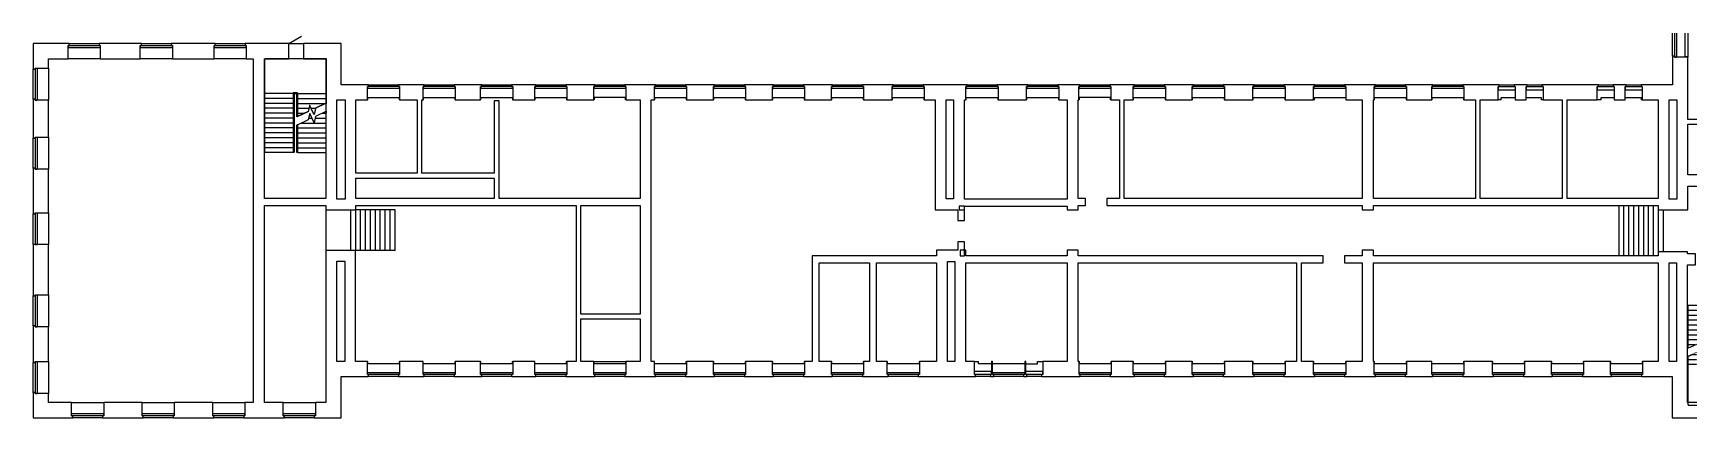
# Model space of a CAD drawing. Extents: x -1617 to 99819, y 14431 to 37839.
import ezdxf

# ---------------------------------------------------------------- set-up
doc = ezdxf.new("R2010")
doc.units = 0
doc.linetypes.add('ADSK_СВЕРХУ', pattern=[4.5, 3, -1.5])
doc.linetypes.add('ADSK_ШТРИХ_Ш3_П1_5', pattern=[4.5, 3, -1.5])
for name, color, linetype in [('_РАЗДЕЛИТЕЛЬ_ПОМЕЩЕНИЙ_', 4, 'ADSK_ШТРИХ_Ш3_П1_5'), ('ДВЕРИ', 7, 'CONTINUOUS'), ('КАРКАС_ИМПОСТ', 7, 'CONTINUOUS'), ('ЛЕСТНИЦЫ', 7, 'CONTINUOUS'), ('ОГРАЖДЕНИЕ', 7, 'CONTINUOUS'), ('ОКНА', 7, 'CONTINUOUS'), ('ПАНЕЛЬ', 7, 'CONTINUOUS'), ('ПЕРЕКРЫТИЯ', 7, 'CONTINUOUS'), ('ПОРУЧНИ', 7, 'CONTINUOUS'), ('СТЕНЫ', 7, 'CONTINUOUS'), ('СТЕНЫ_РАЗРЕЗ', 7, 'CONTINUOUS'), ('СТЕНЫ_ШТРИХОВКА', 7, 'CONTINUOUS')]:
    doc.layers.add(name, color=color, linetype=linetype)

# ---------------------------------------------------------------- blocks, each defined once
blk = doc.blocks.new('ОГРАЖДЕНИЕ_-_ОГРАЖДЕНИЕ-22')
at = {"layer": 'ОГРАЖДЕНИЕ', "linetype": 'ADSK_СВЕРХУ'}
for p, q in [((15815.548367, 19937.741418), (15815.548367, 16287.341418)), ((16116.348367, 19937.741418), (15815.548367, 19937.741418)), ((15820.548367, 19932.741418), (15820.548367, 16287.341418)), ((16111.348367, 19932.741418), (15820.548367, 19932.741418)), ((15845.548367, 19907.741418), (15845.548367, 16287.341418)), ((16086.348367, 19907.741418), (15845.548367, 19907.741418)), ((15860.548367, 19892.741418), (15860.548367, 16287.341418)), ((16071.348367, 19892.741418), (15860.548367, 19892.741418)), ((15865.548367, 19887.741418), (15865.548367, 16287.341418)), ((16066.348367, 19887.741418), (15865.548367, 19887.741418)), ((15875.548367, 19877.741418), (15875.548367, 16287.341418)), ((16056.348367, 19877.741418), (15875.548367, 19877.741418)), ((16056.348367, 18467.664526), (16056.348367, 19877.741418)), ((16066.348367, 18467.851049), (16066.348367, 19887.741418)), ((16071.348367, 18470.182587), (16071.348367, 19892.741418)), ((16086.348367, 18477.177202), (16086.348367, 19907.741418)), ((16111.348367, 19887.341418), (16111.348367, 19932.741418)), ((16111.348367, 18488.834894), (16111.348367, 19887.341418)), ((16116.348367, 19887.341418), (16116.348367, 19937.741418)), ((16116.348367, 18491.166432), (16116.348367, 19887.341418)), ((15865.548367, 16287.341418), (15815.548367, 16287.341418)), ((15860.548367, 16287.341418), (15820.548367, 16287.341418)), ((15875.548367, 16287.341418), (15845.548367, 16287.341418))]:
    blk.add_line(p, q, dxfattribs=at)
at = {"layer": 'ПОРУЧНИ'}
for p, q in [((16065.948367, 17967.664526), (16056.348367, 17967.664526)), ((16065.948367, 17967.664526), (16056.348367, 17967.664526)), ((16056.348367, 16287.341418), (16056.348367, 17967.664526)), ((16071.348367, 17970.182587), (16065.948367, 17967.664526)), ((16071.348367, 17970.182587), (16065.948367, 17967.664526)), ((16111.348367, 17988.834894), (16071.348367, 17970.182587)), ((16111.348367, 17988.834894), (16071.348367, 17970.182587)), ((16111.348367, 17988.834894), (16071.348367, 17970.182587)), ((16071.348367, 16287.341418), (16071.348367, 17970.182587)), ((16116.348367, 17991.166432), (16111.348367, 17988.834894)), ((16111.348367, 16287.341418), (16111.348367, 17988.834894)), ((16116.348367, 16287.341418), (16116.348367, 17991.166432)), ((16071.348367, 16287.341418), (16056.348367, 16287.341418)), ((16111.348367, 16287.341418), (16071.348367, 16287.341418)), ((16116.348367, 16287.341418), (16111.348367, 16287.341418))]:
    blk.add_line(p, q, dxfattribs=at)
blk = doc.blocks.new('ИРНИТУ-ОКНО-ГОСТ23166-99_4')
at = {"layer": 'КАРКАС_ИМПОСТ'}
for p, q in [((-510.062144, -225), (941.9, -225)), ((-510.062144, -345), (941.9, -345)), ((941.9, -225), (906.9, -225)), ((941.9, -345), (906.9, -345)), ((941.9, -345), (941.9, -225))]:
    blk.add_line(p, q, dxfattribs=at)
blk = doc.blocks.new('ИРНИТУ-ОКНО-ГОСТ23166-99_0')
at = {"layer": 'КАРКАС_ИМПОСТ'}
for p, q in [((-1018.1, -225), (941.9, -225)), ((-1018.1, -345), (-1018.1, -225)), ((-1018.1, -225), (-983.1, -225)), ((-1018.1, -345), (941.9, -345)), ((-1018.1, -345), (-983.1, -345)), ((941.9, -225), (906.9, -225)), ((941.9, -345), (906.9, -345)), ((941.9, -345), (941.9, -225))]:
    blk.add_line(p, q, dxfattribs=at)
blk = doc.blocks.new('ИРНИТУ-ОКНО-ГОСТ23166-99_1')
at = {"layer": 'КАРКАС_ИМПОСТ'}
for p, q in [((-1018.1, 345), (941.9, 345)), ((-1018.1, 345), (-1018.1, 225)), ((-1018.1, 345), (-983.1, 345)), ((-1018.1, 225), (941.9, 225)), ((-1018.1, 225), (-983.1, 225)), ((941.9, 345), (906.9, 345)), ((941.9, 225), (906.9, 225)), ((941.9, 345), (941.9, 225))]:
    blk.add_line(p, q, dxfattribs=at)
blk = doc.blocks.new('ИРНИТУ-ОКНО-ГОСТ23166-99_2')
at = {"layer": 'КАРКАС_ИМПОСТ'}
for p, q in [((-1018.1, 345), (21.9, 345)), ((-1018.1, 345), (-1018.1, 145)), ((-1018.1, 345), (-983.1, 345)), ((-1018.1, 145), (21.9, 145)), ((-1018.1, 145), (-983.1, 145)), ((21.9, 345), (-13.1, 345)), ((21.9, 145), (-13.1, 145)), ((21.9, 345), (21.9, 145))]:
    blk.add_line(p, q, dxfattribs=at)
blk = doc.blocks.new('ИРНИТУ-ОКНО-ГОСТ23166-99_3')
at = {"layer": 'КАРКАС_ИМПОСТ'}
for p, q in [((-1018.1, 345), (941.9, 345)), ((-1018.1, 345), (-1018.1, 225)), ((-1018.1, 345), (-983.1, 345)), ((-1018.1, 225), (941.9, 225)), ((-1018.1, 225), (-983.1, 225)), ((941.9, 345), (906.9, 345)), ((941.9, 225), (906.9, 225)), ((941.9, 345), (941.9, 225))]:
    blk.add_line(p, q, dxfattribs=at)
blk = doc.blocks.new('ИРНИТУ-ОКНО-ГОСТ23166-99_5')
at = {"layer": 'КАРКАС_ИМПОСТ'}
for p, q in [((-1008.1, -225), (931.9, -225)), ((-1008.1, -345), (-1008.1, -225)), ((-1008.1, -225), (-973.1, -225)), ((-1008.1, -345), (931.9, -345)), ((-1008.1, -345), (-973.1, -345)), ((931.9, -225), (896.9, -225)), ((931.9, -345), (916.9, -345)), ((931.9, -345), (931.9, -225))]:
    blk.add_line(p, q, dxfattribs=at)
blk = doc.blocks.new('ИРНИТУ-ОКНО-ГОСТ23166-99_6')
at = {"layer": 'КАРКАС_ИМПОСТ'}
for p, q in [((-1018.1, 345), (21.9, 345)), ((-1018.1, 345), (-1018.1, 145)), ((-1018.1, 345), (-983.1, 345)), ((-1018.1, 145), (21.9, 145)), ((-1018.1, 145), (-983.1, 145)), ((21.9, 345), (-13.1, 345)), ((21.9, 145), (-13.1, 145)), ((21.9, 345), (21.9, 145))]:
    blk.add_line(p, q, dxfattribs=at)
blk = doc.blocks.new('ИРНИТУ-ОКНО-ГОСТ23166-99_7')
at = {"layer": 'КАРКАС_ИМПОСТ'}
for p, q in [((-1018.1, -225), (941.9, -225)), ((-1018.1, -345), (-1018.1, -225)), ((-1018.1, -225), (-983.1, -225)), ((-1018.1, -345), (941.9, -345)), ((-1018.1, -345), (-983.1, -345)), ((941.9, -225), (906.9, -225)), ((941.9, -345), (906.9, -345)), ((941.9, -345), (941.9, -225))]:
    blk.add_line(p, q, dxfattribs=at)
blk = doc.blocks.new('AC_ДВЕРЬ_ОДНОПОЛЬНАЯ_ДЕРЕВ')
at = {"layer": 'ПАНЕЛЬ'}
blk.add_line((-450, 465), (329.422863, 915), dxfattribs=at)

msp = doc.modelspace()

# ---------------------------------------------------------------- linework, layer by layer
at = {"layer": '_РАЗДЕЛИТЕЛЬ_ПОМЕЩЕНИЙ_'}
msp.add_line((16233.267917, 27081.756443), (16233.267917, 24621.756443), dxfattribs=at)
at = {"layer": 'ЛЕСТНИЦЫ', "linetype": 'ADSK_СВЕРХУ'}
for p, q in [((12473.267917, 36275.670515), (12473.267917, 34173.011934)), ((16273.267917, 36275.670515), (12473.267917, 36275.670515)), ((16273.267917, 34173.011934), (16273.267917, 36275.670515)), ((14273.267917, 34173.011934), (12473.267917, 34173.011934)), ((12473.267917, 34173.011934), (12473.267917, 30573.011934)), ((14273.267917, 34173.011934), (12473.267917, 34173.011934)), ((14273.267917, 33873.011934), (12473.267917, 33873.011934)), ((14273.267917, 33873.011934), (12473.267917, 33873.011934)), ((14273.267917, 33573.011934), (12473.267917, 33573.011934)), ((14273.267917, 33573.011934), (12473.267917, 33573.011934)), ((14273.267917, 34173.011934), (14473.267917, 34173.011934)), ((14273.267917, 34173.011934), (14273.267917, 30573.011934)), ((14473.267917, 34173.011934), (16273.267917, 34173.011934)), ((14473.267917, 32753.335041), (14473.267917, 34173.011934)), ((14473.267917, 34173.011934), (16273.267917, 34173.011934)), ((14473.267917, 33873.011934), (16273.267917, 33873.011934)), ((14473.267917, 33873.011934), (16273.267917, 33873.011934)), ((14473.267917, 33573.011934), (16231.070685, 33573.011934)), ((14473.267917, 33573.011934), (16231.070685, 33573.011934)), ((16273.267917, 33592.688826), (15599.844864, 33278.666499)), ((16273.267917, 33592.688826), (16273.267917, 34173.011934)), ((14273.267917, 33273.011934), (12473.267917, 33273.011934)), ((14273.267917, 33273.011934), (12473.267917, 33273.011934)), ((14273.267917, 32973.011934), (12473.267917, 32973.011934)), ((14273.267917, 32973.011934), (12473.267917, 32973.011934)), ((14273.267917, 32673.011934), (12473.267917, 32673.011934)), ((14273.267917, 32673.011934), (12473.267917, 32673.011934)), ((14473.267917, 33273.011934), (15196.67134, 33273.011934)), ((14473.267917, 33273.011934), (15196.67134, 33273.011934)), ((15146.69097, 33067.357368), (14473.267917, 32753.335041)), ((14473.267917, 32973.011934), (14944.366533, 32973.011934)), ((14473.267917, 32973.011934), (14944.366533, 32973.011934)), ((15241.19971, 33456.233117), (15146.69097, 33067.357368)), ((15172.368272, 32673.011934), (15373.267917, 32673.011934)), ((15505.336124, 32889.79075), (15241.19971, 33456.233117)), ((15326.637151, 33273.011934), (15598.470631, 33273.011934)), ((15326.637151, 33273.011934), (15598.470631, 33273.011934)), ((15466.529449, 32973.011934), (15525.561425, 32973.011934)), ((15466.529449, 32973.011934), (15525.561425, 32973.011934)), ((15599.844864, 33278.666499), (15505.336124, 32889.79075)), ((15574.167562, 32673.011934), (16233.267917, 32673.011934)), ((16016.619993, 32973.011934), (16273.267917, 32973.011934)), ((14273.267917, 32373.011934), (12473.267917, 32373.011934)), ((14273.267917, 32373.011934), (12473.267917, 32373.011934)), ((14273.267917, 32073.011934), (12473.267917, 32073.011934)), ((14273.267917, 32073.011934), (12473.267917, 32073.011934)), ((14273.267917, 31773.011934), (12473.267917, 31773.011934)), ((14273.267917, 31773.011934), (12473.267917, 31773.011934)), ((14273.267917, 31473.011934), (12473.267917, 31473.011934)), ((14273.267917, 31473.011934), (12473.267917, 31473.011934)), ((14523.667917, 32073.011934), (16233.267917, 32073.011934)), ((14523.667917, 31773.011934), (16233.267917, 31773.011934)), ((14523.667917, 31473.011934), (16233.267917, 31473.011934)), ((14729.915841, 32373.011934), (16233.267917, 32373.011934)), ((14273.267917, 31173.011934), (12473.267917, 31173.011934)), ((14273.267917, 31173.011934), (12473.267917, 31173.011934)), ((14273.267917, 30873.011934), (12473.267917, 30873.011934)), ((14273.267917, 30873.011934), (12473.267917, 30873.011934)), ((14273.267917, 30573.011934), (12473.267917, 30573.011934)), ((14523.667917, 31173.011934), (16233.267917, 31173.011934)), ((14523.667917, 30873.011934), (16233.267917, 30873.011934)), ((14523.667917, 30573.011934), (16233.267917, 30573.011934)), ((18043.267917, 24621.756443), (18043.267917, 27081.756443)), ((18343.267917, 24621.756443), (18343.267917, 27081.756443)), ((18643.267917, 24621.756443), (18643.267917, 27081.756443)), ((18943.267917, 24621.756443), (18943.267917, 27081.756443)), ((19243.267917, 24621.756443), (19243.267917, 27081.756443)), ((19543.267917, 24621.756443), (19543.267917, 27081.756443)), ((19843.267917, 24621.756443), (19843.267917, 27081.756443)), ((20143.267917, 24621.756443), (20143.267917, 27081.756443)), ((20443.267917, 24621.756443), (20443.267917, 27081.756443)), ((95063.267917, 27360.806009), (95063.267917, 24280.806009)), ((95363.267917, 27360.806009), (95363.267917, 24280.806009)), ((95663.267917, 27360.806009), (95663.267917, 24280.806009)), ((95963.267917, 27360.806009), (95963.267917, 24280.806009)), ((96263.267917, 27360.806009), (96263.267917, 24280.806009)), ((96563.267917, 27360.806009), (96563.267917, 24280.806009)), ((96863.267917, 27360.806009), (96863.267917, 24280.806009)), ((97163.267917, 27360.806009), (97163.267917, 24280.806009)), ((97463.267917, 27360.806009), (97463.267917, 24280.806009)), ((99818.673928, 21263.756455), (99273.267917, 21263.756455)), ((99818.673928, 20963.756455), (99273.267917, 20963.756455)), ((99818.673928, 20663.756455), (99273.267917, 20663.756455)), ((99818.673928, 20363.756455), (99273.267917, 20363.756455)), ((99818.673928, 20063.756455), (99273.267917, 20063.756455)), ((99818.673928, 19763.756455), (99273.267917, 19763.756455)), ((99818.673928, 19463.756455), (99273.267917, 19463.756455)), ((99818.673928, 19163.756455), (99273.267917, 19163.756455)), ((99704.915841, 18863.756455), (99273.267917, 18863.756455)), ((99273.267917, 18162.475723), (99818.673928, 18416.802722)), ((99818.673928, 18263.756455), (99490.465149, 18263.756455)), ((99818.673928, 18263.756455), (99490.465149, 18263.756455)), ((99273.267917, 18162.475723), (99273.267917, 17663.756455)), ((99818.673928, 17963.756455), (99273.267917, 17963.756455)), ((99818.673928, 17963.756455), (99273.267917, 17963.756455)), ((99273.267917, 17663.756455), (99273.267917, 15195.670515)), ((99818.673928, 17663.756455), (99273.267917, 17663.756455)), ((99818.673928, 17663.756455), (99273.267917, 17663.756455)), ((99273.267917, 15195.670515), (99818.673928, 15195.670515))]:
    msp.add_line(p, q, dxfattribs=at)
at = {"layer": 'ЛЕСТНИЦЫ'}
for p, q in [((15146.69097, 32567.357368), (14473.267917, 32253.335041)), ((15241.19971, 32956.233117), (15146.69097, 32567.357368)), ((15172.368272, 32673.011934), (15373.267917, 32673.011934)), ((15505.336124, 32389.79075), (15241.19971, 32956.233117)), ((15599.844864, 32778.666499), (15505.336124, 32389.79075)), ((15574.167562, 32673.011934), (16233.267917, 32673.011934)), ((16273.267917, 33092.688826), (15599.844864, 32778.666499)), ((16016.619993, 32973.011934), (16273.267917, 32973.011934)), ((16273.267917, 32973.011934), (16273.267917, 33092.688826)), ((14523.667917, 32073.011934), (16233.267917, 32073.011934)), ((14523.667917, 31773.011934), (16233.267917, 31773.011934)), ((14523.667917, 31473.011934), (16233.267917, 31473.011934)), ((14729.915841, 32373.011934), (16233.267917, 32373.011934)), ((14523.667917, 31173.011934), (16233.267917, 31173.011934)), ((14523.667917, 30873.011934), (16233.267917, 30873.011934)), ((14523.667917, 30573.011934), (16233.267917, 30573.011934)), ((17743.267917, 24621.756443), (17743.267917, 27081.756443)), ((18043.267917, 24621.756443), (18043.267917, 27081.756443)), ((18343.267917, 27081.756443), (18058.267917, 27081.756443)), ((18643.267917, 27081.756443), (18343.267917, 27081.756443)), ((18343.267917, 24621.756443), (18343.267917, 27081.756443)), ((18943.267917, 27081.756443), (18643.267917, 27081.756443)), ((18643.267917, 24621.756443), (18643.267917, 27081.756443)), ((19243.267917, 27081.756443), (18943.267917, 27081.756443)), ((18943.267917, 24621.756443), (18943.267917, 27081.756443)), ((19543.267917, 27081.756443), (19243.267917, 27081.756443)), ((19243.267917, 24621.756443), (19243.267917, 27081.756443)), ((19843.267917, 27081.756443), (19543.267917, 27081.756443)), ((19543.267917, 24621.756443), (19543.267917, 27081.756443)), ((20143.267917, 27081.756443), (19843.267917, 27081.756443)), ((19843.267917, 24621.756443), (19843.267917, 27081.756443)), ((20443.267917, 27081.756443), (20143.267917, 27081.756443)), ((20143.267917, 24621.756443), (20143.267917, 27081.756443)), ((20443.267917, 24621.756443), (20443.267917, 27081.756443)), ((95063.267917, 27360.806009), (95063.267917, 24280.806009)), ((95363.267917, 27360.806009), (95363.267917, 24280.806009)), ((95663.267917, 27360.806009), (95663.267917, 24280.806009)), ((95963.267917, 27360.806009), (95963.267917, 24280.806009)), ((96263.267917, 27360.806009), (96263.267917, 24280.806009)), ((96563.267917, 27360.806009), (96563.267917, 24280.806009)), ((96863.267917, 27360.806009), (96863.267917, 24280.806009)), ((97163.267917, 27360.806009), (97163.267917, 24280.806009)), ((97463.267917, 27360.806009), (97463.267917, 24280.806009)), ((97763.267917, 27081.756443), (97763.267917, 24530.806009)), ((18043.267917, 24621.756443), (18033.267917, 24621.756443)), ((18343.267917, 24621.756443), (18043.267917, 24621.756443)), ((18643.267917, 24621.756443), (18343.267917, 24621.756443)), ((18943.267917, 24621.756443), (18643.267917, 24621.756443)), ((19243.267917, 24621.756443), (18943.267917, 24621.756443)), ((19543.267917, 24621.756443), (19243.267917, 24621.756443)), ((19843.267917, 24621.756443), (19543.267917, 24621.756443)), ((20143.267917, 24621.756443), (19843.267917, 24621.756443)), ((20443.267917, 24621.756443), (20143.267917, 24621.756443)), ((99818.673928, 21263.756455), (99273.267917, 21263.756455)), ((99273.267917, 21263.756455), (99273.267917, 20963.756455)), ((99273.267917, 20963.756455), (99273.267917, 20663.756455)), ((99818.673928, 20963.756455), (99273.267917, 20963.756455)), ((99273.267917, 20663.756455), (99273.267917, 20363.756455)), ((99818.673928, 20663.756455), (99273.267917, 20663.756455)), ((99273.267917, 20363.756455), (99273.267917, 20063.756455)), ((99818.673928, 20363.756455), (99273.267917, 20363.756455)), ((99273.267917, 20063.756455), (99273.267917, 19763.756455)), ((99818.673928, 20063.756455), (99273.267917, 20063.756455)), ((99273.267917, 19763.756455), (99273.267917, 19463.756455)), ((99818.673928, 19763.756455), (99273.267917, 19763.756455)), ((99273.267917, 19463.756455), (99273.267917, 19163.756455)), ((99818.673928, 19463.756455), (99273.267917, 19463.756455)), ((99273.267917, 19163.756455), (99273.267917, 18863.756455)), ((99818.673928, 19163.756455), (99273.267917, 19163.756455)), ((99273.267917, 18662.475723), (99818.673928, 18916.802722)), ((99273.267917, 18863.756455), (99273.267917, 18662.475723)), ((99704.915841, 18863.756455), (99273.267917, 18863.756455))]:
    msp.add_line(p, q, dxfattribs=at)
at = {"layer": 'ПЕРЕКРЫТИЯ'}
for p, q in [((17743.267917, 24621.756443), (17743.267917, 27081.756443)), ((97763.267917, 27081.756443), (97763.267917, 24530.806009))]:
    msp.add_line(p, q, dxfattribs=at)
at = {"layer": 'СТЕНЫ'}
for p, q in [((98343.267917, 36456.61192), (98343.267917, 37838.574064)), ((99123.267917, 36406.61192), (99123.267917, 37838.574064)), ((99273.267917, 37838.574064), (99273.267917, 36386.61192)), ((577.242413, 37210.806009), (2397.242413, 37210.806009)), ((4977.242413, 37210.806009), (6797.242413, 37210.806009)), ((9477.242413, 37210.806009), (11297.242413, 37210.806009)), ((13965.767917, 37210.806009), (14865.767917, 37210.806009)), ((-1616.732083, 33830.806009), (-1616.732083, 35650.806009)), ((-686.732083, 35720.806009), (-686.732083, 33760.806009)), ((2467.242413, 36280.806009), (507.242413, 36280.806009)), ((6867.242413, 36280.806009), (4907.242413, 36280.806009)), ((11367.242413, 36280.806009), (9407.242413, 36280.806009)), ((14865.767917, 36280.806009), (13965.767917, 36280.806009)), ((99273.267917, 36406.61192), (99123.267917, 36406.61192)), ((18828.267917, 34710.806009), (20648.267917, 34710.806009)), ((22228.267917, 34710.806009), (24048.267917, 34710.806009)), ((25728.267917, 34710.806009), (27548.267917, 34710.806009)), ((29028.267917, 34710.806009), (30848.267917, 34710.806009)), ((32628.267917, 34710.806009), (34448.267917, 34710.806009)), ((36328.267917, 34710.806009), (38148.267917, 34710.806009)), ((39928.267917, 34710.806009), (41748.267917, 34710.806009)), ((43528.267917, 34710.806009), (45348.267917, 34710.806009)), ((47128.267917, 34710.806009), (48948.267917, 34710.806009)), ((50828.267917, 34710.806009), (52648.267917, 34710.806009)), ((55328.267917, 34710.806009), (57148.267917, 34710.806009)), ((59028.267917, 34710.806009), (60848.267917, 34710.806009)), ((62208.267917, 34710.806009), (64028.267917, 34710.806009)), ((65528.267917, 34710.806009), (67348.267917, 34710.806009)), ((69128.267917, 34710.806009), (70948.267917, 34710.806009)), ((72828.267917, 34710.806009), (74648.267917, 34710.806009)), ((76528.267917, 34710.806009), (78348.267917, 34710.806009)), ((80228.267917, 34710.806009), (82048.267917, 34710.806009)), ((83728.267917, 34710.806009), (85548.267917, 34710.806009)), ((87778.267917, 34710.806009), (88678.267917, 34710.806009)), ((89478.267917, 34710.806009), (90378.267917, 34710.806009)), ((93823.267917, 34710.806009), (94723.267917, 34710.806009)), ((95523.267917, 34710.806009), (96423.267917, 34710.806009)), ((18778.267917, 33780.806009), (18758.267917, 33780.806009)), ((18778.267917, 33780.806009), (18778.267917, 33930.806009)), ((18778.267917, 33930.806009), (20698.267917, 33930.806009)), ((20698.267917, 33930.806009), (20698.267917, 33780.806009)), ((20718.267917, 33780.806009), (20698.267917, 33780.806009)), ((22178.267917, 33780.806009), (22158.267917, 33780.806009)), ((22178.267917, 33780.806009), (22178.267917, 33930.806009)), ((22178.267917, 33930.806009), (24098.267917, 33930.806009)), ((24098.267917, 33930.806009), (24098.267917, 33780.806009)), ((24118.267917, 33780.806009), (24098.267917, 33780.806009)), ((25678.267917, 33780.806009), (25658.267917, 33780.806009)), ((25678.267917, 33780.806009), (25678.267917, 33930.806009)), ((25678.267917, 33930.806009), (27598.267917, 33930.806009)), ((27598.267917, 33930.806009), (27598.267917, 33780.806009)), ((27618.267917, 33780.806009), (27598.267917, 33780.806009)), ((28978.267917, 33780.806009), (28958.267917, 33780.806009)), ((28978.267917, 33780.806009), (28978.267917, 33930.806009)), ((28978.267917, 33930.806009), (30898.267917, 33930.806009)), ((30898.267917, 33930.806009), (30898.267917, 33780.806009)), ((30918.267917, 33780.806009), (30898.267917, 33780.806009)), ((32578.267917, 33780.806009), (32558.267917, 33780.806009)), ((32578.267917, 33930.806009), (32578.267917, 33780.806009)), ((34498.267917, 33930.806009), (32578.267917, 33930.806009)), ((34498.267917, 33780.806009), (34498.267917, 33930.806009)), ((34518.267917, 33780.806009), (34498.267917, 33780.806009)), ((36278.267917, 33780.806009), (36258.267917, 33780.806009)), ((36278.267917, 33780.806009), (36278.267917, 33930.806009)), ((36278.267917, 33930.806009), (38198.267917, 33930.806009)), ((38198.267917, 33930.806009), (38198.267917, 33780.806009)), ((38218.267917, 33780.806009), (38198.267917, 33780.806009)), ((39878.267917, 33780.806009), (39858.267917, 33780.806009)), ((39878.267917, 33780.806009), (39878.267917, 33930.806009)), ((39878.267917, 33930.806009), (41798.267917, 33930.806009)), ((41798.267917, 33930.806009), (41798.267917, 33780.806009)), ((41818.267917, 33780.806009), (41798.267917, 33780.806009)), ((43478.267917, 33780.806009), (43458.267917, 33780.806009)), ((43478.267917, 33780.806009), (43478.267917, 33930.806009)), ((43478.267917, 33930.806009), (45398.267917, 33930.806009)), ((45398.267917, 33930.806009), (45398.267917, 33780.806009)), ((45418.267917, 33780.806009), (45398.267917, 33780.806009)), ((47078.267917, 33780.806009), (47058.267917, 33780.806009)), ((47078.267917, 33780.806009), (47078.267917, 33930.806009)), ((47078.267917, 33930.806009), (48998.267917, 33930.806009)), ((48998.267917, 33930.806009), (48998.267917, 33780.806009)), ((49018.267917, 33780.806009), (48998.267917, 33780.806009)), ((50778.267917, 33780.806009), (50758.267917, 33780.806009)), ((50778.267917, 33780.806009), (50778.267917, 33930.806009)), ((50778.267917, 33930.806009), (52698.267917, 33930.806009)), ((52698.267917, 33930.806009), (52698.267917, 33780.806009)), ((52718.267917, 33780.806009), (52698.267917, 33780.806009)), ((55278.267917, 33780.806009), (55258.267917, 33780.806009)), ((55278.267917, 33780.806009), (55278.267917, 33930.806009)), ((55278.267917, 33930.806009), (57198.267917, 33930.806009)), ((57198.267917, 33930.806009), (57198.267917, 33780.806009)), ((57218.267917, 33780.806009), (57198.267917, 33780.806009)), ((58978.267917, 33780.806009), (58958.267917, 33780.806009)), ((58978.267917, 33780.806009), (58978.267917, 33930.806009)), ((58978.267917, 33930.806009), (60898.267917, 33930.806009)), ((60898.267917, 33930.806009), (60898.267917, 33780.806009)), ((60918.267917, 33780.806009), (60898.267917, 33780.806009)), ((62158.267917, 33780.806009), (62138.267917, 33780.806009)), ((62158.267917, 33930.806009), (62158.267917, 33780.806009)), ((64078.267917, 33930.806009), (62158.267917, 33930.806009)), ((64078.267917, 33780.806009), (64078.267917, 33930.806009)), ((64098.267917, 33780.806009), (64078.267917, 33780.806009)), ((65478.267917, 33780.806009), (65458.267917, 33780.806009)), ((65478.267917, 33780.806009), (65478.267917, 33930.806009)), ((65478.267917, 33930.806009), (67398.267917, 33930.806009)), ((67398.267917, 33930.806009), (67398.267917, 33780.806009)), ((67418.267917, 33780.806009), (67398.267917, 33780.806009)), ((69078.267917, 33780.806009), (69058.267917, 33780.806009)), ((69078.267917, 33780.806009), (69078.267917, 33930.806009)), ((69078.267917, 33930.806009), (70998.267917, 33930.806009)), ((70998.267917, 33930.806009), (70998.267917, 33780.806009)), ((71018.267917, 33780.806009), (70998.267917, 33780.806009)), ((72778.267917, 33780.806009), (72758.267917, 33780.806009)), ((72778.267917, 33780.806009), (72778.267917, 33930.806009)), ((72778.267917, 33930.806009), (74698.267917, 33930.806009)), ((74698.267917, 33930.806009), (74698.267917, 33780.806009)), ((74718.267917, 33780.806009), (74698.267917, 33780.806009)), ((76503.267917, 33780.806009), (76458.267917, 33780.806009)), ((76503.267917, 33780.806009), (76503.267917, 33930.806009)), ((76503.267917, 33930.806009), (78418.267917, 33930.806009)), ((80178.267917, 33780.806009), (80158.267917, 33780.806009)), ((80178.267917, 33780.806009), (80178.267917, 33930.806009)), ((80178.267917, 33930.806009), (82098.267917, 33930.806009)), ((82098.267917, 33930.806009), (82098.267917, 33780.806009)), ((82118.267917, 33780.806009), (82098.267917, 33780.806009)), ((83678.267917, 33780.806009), (83658.267917, 33780.806009)), ((83678.267917, 33780.806009), (83678.267917, 33930.806009)), ((83678.267917, 33930.806009), (85598.267917, 33930.806009)), ((85598.267917, 33930.806009), (85598.267917, 33780.806009)), ((85618.267917, 33780.806009), (85598.267917, 33780.806009)), ((87893.267917, 33780.806009), (87708.267917, 33780.806009)), ((87893.267917, 33780.806009), (87893.267917, 33930.806009)), ((87893.267917, 33930.806009), (88748.267917, 33930.806009)), ((89408.267917, 33930.806009), (90333.267917, 33930.806009)), ((90333.267917, 33930.806009), (90333.267917, 33780.806009)), ((90448.267917, 33780.806009), (90333.267917, 33780.806009)), ((93983.267917, 33780.806009), (93753.267917, 33780.806009)), ((93983.267917, 33780.806009), (93983.267917, 33930.806009)), ((93983.267917, 33930.806009), (94793.267917, 33930.806009)), ((95453.267917, 33930.806009), (96423.267917, 33930.806009)), ((96423.267917, 33930.806009), (96423.267917, 33780.806009)), ((96493.267917, 33780.806009), (96423.267917, 33780.806009)), ((-1616.732083, 29630.806009), (-1616.732083, 31450.806009)), ((-686.732083, 31520.806009), (-686.732083, 29560.806009)), ((-1616.732083, 24975.489041), (-1616.732083, 26845.489041)), ((-686.732083, 26915.489041), (-686.732083, 24975.489041)), ((55173.267917, 27081.756443), (55173.267917, 27313.011934)), ((-1616.732083, 20030.806009), (-1616.732083, 21850.806009)), ((-686.732083, 21920.806009), (-686.732083, 19960.806009)), ((-1616.732083, 15970.806009), (-1616.732083, 17790.806009)), ((-686.732083, 17860.806009), (-686.732083, 15900.806009)), ((18758.267917, 17860.806009), (18778.267917, 17860.806009)), ((18778.267917, 17710.806009), (18778.267917, 17860.806009)), ((20698.267917, 17710.806009), (18778.267917, 17710.806009)), ((20698.267917, 17860.806009), (20718.267917, 17860.806009)), ((20698.267917, 17860.806009), (20698.267917, 17710.806009)), ((22158.267917, 17860.806009), (22165.767917, 17860.806009)), ((22165.767917, 17710.806009), (22165.767917, 17860.806009)), ((24085.767917, 17710.806009), (22165.767917, 17710.806009)), ((24085.767917, 17860.806009), (24118.267917, 17860.806009)), ((24085.767917, 17860.806009), (24085.767917, 17710.806009)), ((25658.267917, 17860.806009), (25665.767917, 17860.806009)), ((25665.767917, 17710.806009), (25665.767917, 17860.806009)), ((27585.767917, 17710.806009), (25665.767917, 17710.806009)), ((27585.767917, 17860.806009), (27618.267917, 17860.806009)), ((27585.767917, 17860.806009), (27585.767917, 17710.806009)), ((28958.267917, 17860.806009), (28965.767917, 17860.806009)), ((28965.767917, 17710.806009), (28965.767917, 17860.806009)), ((30885.767917, 17710.806009), (28965.767917, 17710.806009)), ((30885.767917, 17860.806009), (30918.267917, 17860.806009)), ((30885.767917, 17860.806009), (30885.767917, 17710.806009)), ((32558.267917, 17860.806009), (34518.267917, 17860.806009)), ((32578.267917, 17710.806009), (32578.267917, 17860.806009)), ((34498.267917, 17710.806009), (32578.267917, 17710.806009)), ((34498.267917, 17860.806009), (34498.267917, 17710.806009)), ((36258.267917, 17860.806009), (36265.767917, 17860.806009)), ((36265.767917, 17710.806009), (36265.767917, 17860.806009)), ((38185.767917, 17710.806009), (36265.767917, 17710.806009)), ((38185.767917, 17860.806009), (38218.267917, 17860.806009)), ((38185.767917, 17860.806009), (38185.767917, 17710.806009)), ((39858.267917, 17860.806009), (39878.267917, 17860.806009)), ((39878.267917, 17710.806009), (39878.267917, 17860.806009)), ((41798.267917, 17710.806009), (39878.267917, 17710.806009)), ((41798.267917, 17860.806009), (41818.267917, 17860.806009)), ((41798.267917, 17860.806009), (41798.267917, 17710.806009)), ((43458.267917, 17860.806009), (43478.267917, 17860.806009)), ((43478.267917, 17710.806009), (43478.267917, 17860.806009)), ((45398.267917, 17710.806009), (43478.267917, 17710.806009)), ((45398.267917, 17860.806009), (45418.267917, 17860.806009)), ((45398.267917, 17860.806009), (45398.267917, 17710.806009)), ((47058.267917, 17860.806009), (47078.267917, 17860.806009)), ((47078.267917, 17710.806009), (47078.267917, 17860.806009)), ((48998.267917, 17710.806009), (47078.267917, 17710.806009)), ((48998.267917, 17860.806009), (49018.267917, 17860.806009)), ((48998.267917, 17860.806009), (48998.267917, 17710.806009)), ((50458.267917, 17860.806009), (50478.267917, 17860.806009)), ((50478.267917, 17710.806009), (50478.267917, 17860.806009)), ((52398.267917, 17710.806009), (50478.267917, 17710.806009)), ((52398.267917, 17860.806009), (52418.267917, 17860.806009)), ((52398.267917, 17860.806009), (52398.267917, 17710.806009)), ((55778.267917, 17860.806009), (56013.267917, 17860.806009)), ((56013.267917, 17710.806009), (56013.267917, 17860.806009)), ((56818.267917, 17710.806009), (56013.267917, 17710.806009)), ((58838.267917, 17710.806009), (56878.267917, 17710.806009)), ((58898.267917, 17710.806009), (59613.267917, 17710.806009)), ((59613.267917, 17860.806009), (59938.267917, 17860.806009)), ((59613.267917, 17710.806009), (59613.267917, 17860.806009)), ((62158.267917, 17860.806009), (62178.267917, 17860.806009)), ((62178.267917, 17710.806009), (62178.267917, 17860.806009)), ((64098.267917, 17710.806009), (62178.267917, 17710.806009)), ((64098.267917, 17860.806009), (64118.267917, 17860.806009)), ((64098.267917, 17860.806009), (64098.267917, 17710.806009)), ((65458.267917, 17860.806009), (65478.267917, 17860.806009)), ((65478.267917, 17710.806009), (65478.267917, 17860.806009)), ((67398.267917, 17710.806009), (65478.267917, 17710.806009)), ((67398.267917, 17860.806009), (67418.267917, 17860.806009)), ((67398.267917, 17860.806009), (67398.267917, 17710.806009)), ((69058.267917, 17860.806009), (69078.267917, 17860.806009)), ((69078.267917, 17710.806009), (69078.267917, 17860.806009)), ((70998.267917, 17710.806009), (69078.267917, 17710.806009)), ((70998.267917, 17860.806009), (71018.267917, 17860.806009)), ((70998.267917, 17860.806009), (70998.267917, 17710.806009)), ((72758.267917, 17860.806009), (72778.267917, 17860.806009)), ((72778.267917, 17710.806009), (72778.267917, 17860.806009)), ((74698.267917, 17710.806009), (72778.267917, 17710.806009)), ((74698.267917, 17860.806009), (74718.267917, 17860.806009)), ((74698.267917, 17860.806009), (74698.267917, 17710.806009)), ((76458.267917, 17860.806009), (76478.267917, 17860.806009)), ((76478.267917, 17710.806009), (76478.267917, 17860.806009)), ((78398.267917, 17710.806009), (76478.267917, 17710.806009)), ((78398.267917, 17860.806009), (78418.267917, 17860.806009)), ((78398.267917, 17860.806009), (78398.267917, 17710.806009)), ((80158.267917, 17860.806009), (80178.267917, 17860.806009)), ((80178.267917, 17710.806009), (80178.267917, 17860.806009)), ((82098.267917, 17710.806009), (80178.267917, 17710.806009)), ((82098.267917, 17860.806009), (82118.267917, 17860.806009)), ((82098.267917, 17860.806009), (82098.267917, 17710.806009)), ((83658.267917, 17860.806009), (83673.267917, 17860.806009)), ((83673.267917, 17710.806009), (83673.267917, 17860.806009)), ((85593.267917, 17710.806009), (83673.267917, 17710.806009)), ((85593.267917, 17860.806009), (85618.267917, 17860.806009)), ((85593.267917, 17860.806009), (85593.267917, 17710.806009)), ((87358.267917, 17860.806009), (87378.267917, 17860.806009)), ((87378.267917, 17710.806009), (87378.267917, 17860.806009)), ((89298.267917, 17710.806009), (87378.267917, 17710.806009)), ((89298.267917, 17860.806009), (89318.267917, 17860.806009)), ((89298.267917, 17860.806009), (89298.267917, 17710.806009)), ((90958.267917, 17860.806009), (90978.267917, 17860.806009)), ((90978.267917, 17710.806009), (90978.267917, 17860.806009)), ((92898.267917, 17710.806009), (90978.267917, 17710.806009)), ((92898.267917, 17860.806009), (92918.267917, 17860.806009)), ((92898.267917, 17860.806009), (92898.267917, 17710.806009)), ((94558.267917, 17860.806009), (94578.267917, 17860.806009)), ((94578.267917, 17710.806009), (94578.267917, 17860.806009)), ((96498.267917, 17710.806009), (94578.267917, 17710.806009)), ((96498.267917, 17860.806009), (96518.267917, 17860.806009)), ((96498.267917, 17860.806009), (96498.267917, 17710.806009)), ((20648.267917, 16930.806009), (18828.267917, 16930.806009)), ((24048.267917, 16930.806009), (22228.267917, 16930.806009)), ((27548.267917, 16930.806009), (25728.267917, 16930.806009)), ((30848.267917, 16930.806009), (29028.267917, 16930.806009)), ((34448.267917, 16930.806009), (32628.267917, 16930.806009)), ((38148.267917, 16930.806009), (36328.267917, 16930.806009)), ((41748.267917, 16930.806009), (39928.267917, 16930.806009)), ((45348.267917, 16930.806009), (43528.267917, 16930.806009)), ((48948.267917, 16930.806009), (47128.267917, 16930.806009)), ((52348.267917, 16930.806009), (50528.267917, 16930.806009)), ((56748.267917, 16930.806009), (55848.267917, 16930.806009)), ((58768.267917, 16930.806009), (56948.267917, 16930.806009)), ((59868.267917, 16930.806009), (58968.267917, 16930.806009)), ((64048.267917, 16930.806009), (62228.267917, 16930.806009)), ((67348.267917, 16930.806009), (65528.267917, 16930.806009)), ((70948.267917, 16930.806009), (69128.267917, 16930.806009)), ((74648.267917, 16930.806009), (72828.267917, 16930.806009)), ((78348.267917, 16930.806009), (76528.267917, 16930.806009)), ((82048.267917, 16930.806009), (80228.267917, 16930.806009)), ((85548.267917, 16930.806009), (83728.267917, 16930.806009)), ((89248.267917, 16930.806009), (87428.267917, 16930.806009)), ((92848.267917, 16930.806009), (91028.267917, 16930.806009)), ((96448.267917, 16930.806009), (94628.267917, 16930.806009)), ((723.267917, 15360.806009), (2683.267917, 15360.806009)), ((5023.267917, 15360.806009), (6983.267917, 15360.806009)), ((9323.267917, 15360.806009), (11283.267917, 15360.806009)), ((13629.920059, 15360.806009), (15589.920059, 15360.806009)), ((2613.267917, 14430.806009), (793.267917, 14430.806009)), ((6913.267917, 14430.806009), (5093.267917, 14430.806009)), ((11213.267917, 14430.806009), (9393.267917, 14430.806009)), ((15519.920059, 14430.806009), (13699.920059, 14430.806009))]:
    msp.add_line(p, q, dxfattribs=at)
at = {"layer": 'СТЕНЫ_РАЗРЕЗ'}
for p, q in [((-1616.732083, 37210.806009), (-1616.732083, 35650.806009)), ((577.242413, 37210.806009), (-1616.732083, 37210.806009)), ((507.242413, 36280.806009), (507.242413, 37090.806009)), ((507.242413, 37090.806009), (577.242413, 37090.806009)), ((577.242413, 37090.806009), (577.242413, 37210.806009)), ((4977.242413, 37210.806009), (2397.242413, 37210.806009)), ((2397.242413, 37210.806009), (2397.242413, 37090.806009)), ((2397.242413, 37090.806009), (2467.242413, 37090.806009)), ((2467.242413, 37090.806009), (2467.242413, 36280.806009)), ((4907.242413, 36280.806009), (4907.242413, 37090.806009)), ((4907.242413, 37090.806009), (4977.242413, 37090.806009)), ((4977.242413, 37090.806009), (4977.242413, 37210.806009)), ((9477.242413, 37210.806009), (6797.242413, 37210.806009)), ((6797.242413, 37210.806009), (6797.242413, 37090.806009)), ((6797.242413, 37090.806009), (6867.242413, 37090.806009)), ((6867.242413, 37090.806009), (6867.242413, 36280.806009)), ((9407.242413, 36280.806009), (9407.242413, 37090.806009)), ((9407.242413, 37090.806009), (9477.242413, 37090.806009)), ((9477.242413, 37090.806009), (9477.242413, 37210.806009)), ((13965.767917, 37210.806009), (11297.242413, 37210.806009)), ((11297.242413, 37210.806009), (11297.242413, 37090.806009)), ((11297.242413, 37090.806009), (11367.242413, 37090.806009)), ((11367.242413, 37090.806009), (11367.242413, 36280.806009)), ((13965.767917, 36280.806009), (13965.767917, 37210.806009)), ((17163.267917, 37210.806009), (14865.767917, 37210.806009)), ((14865.767917, 37210.806009), (14865.767917, 36280.806009)), ((17163.267917, 34710.806009), (17163.267917, 37210.806009)), ((-1616.732083, 35650.806009), (-1496.732083, 35650.806009)), ((-1496.732083, 35650.806009), (-1496.732083, 35720.806009)), ((-1496.732083, 35720.806009), (-686.732083, 35720.806009)), ((-686.732083, 35720.806009), (-686.732083, 36280.806009)), ((-686.732083, 36280.806009), (507.242413, 36280.806009)), ((2467.242413, 36280.806009), (4907.242413, 36280.806009)), ((6867.242413, 36280.806009), (9407.242413, 36280.806009)), ((11367.242413, 36280.806009), (11793.267917, 36280.806009)), ((11793.267917, 36280.806009), (11793.267917, 15360.806009)), ((12473.267917, 36280.806009), (13965.767917, 36280.806009)), ((12473.267917, 27780.806009), (12473.267917, 36280.806009)), ((14865.767917, 36280.806009), (16233.267917, 36280.806009)), ((16233.267917, 36280.806009), (16233.267917, 33074.03652)), ((98463.267917, 36456.61192), (98343.267917, 36456.61192)), ((98343.267917, 36456.61192), (98343.267917, 34710.806009)), ((98463.267917, 36386.61192), (98463.267917, 36456.61192)), ((99273.267917, 36386.61192), (98463.267917, 36386.61192)), ((99273.267917, 33780.806009), (99273.267917, 36386.61192)), ((18828.267917, 34710.806009), (17163.267917, 34710.806009)), ((18758.267917, 33780.806009), (18758.267917, 34590.806009)), ((18758.267917, 34590.806009), (18828.267917, 34590.806009)), ((18828.267917, 34590.806009), (18828.267917, 34710.806009)), ((22228.267917, 34710.806009), (20648.267917, 34710.806009)), ((20648.267917, 34710.806009), (20648.267917, 34590.806009)), ((20648.267917, 34590.806009), (20718.267917, 34590.806009)), ((20718.267917, 34590.806009), (20718.267917, 33780.806009)), ((22158.267917, 33780.806009), (22158.267917, 34590.806009)), ((22158.267917, 34590.806009), (22228.267917, 34590.806009)), ((22228.267917, 34590.806009), (22228.267917, 34710.806009)), ((25728.267917, 34710.806009), (24048.267917, 34710.806009)), ((24048.267917, 34710.806009), (24048.267917, 34590.806009)), ((24048.267917, 34590.806009), (24118.267917, 34590.806009)), ((24118.267917, 34590.806009), (24118.267917, 33780.806009)), ((25658.267917, 33780.806009), (25658.267917, 34590.806009)), ((25658.267917, 34590.806009), (25728.267917, 34590.806009)), ((25728.267917, 34590.806009), (25728.267917, 34710.806009)), ((29028.267917, 34710.806009), (27548.267917, 34710.806009)), ((27548.267917, 34710.806009), (27548.267917, 34590.806009)), ((27548.267917, 34590.806009), (27618.267917, 34590.806009)), ((27618.267917, 34590.806009), (27618.267917, 33780.806009)), ((28958.267917, 33780.806009), (28958.267917, 34590.806009)), ((28958.267917, 34590.806009), (29028.267917, 34590.806009)), ((29028.267917, 34590.806009), (29028.267917, 34710.806009)), ((32628.267917, 34710.806009), (30848.267917, 34710.806009)), ((30848.267917, 34710.806009), (30848.267917, 34590.806009)), ((30848.267917, 34590.806009), (30918.267917, 34590.806009)), ((30918.267917, 34590.806009), (30918.267917, 33780.806009)), ((32558.267917, 33780.806009), (32558.267917, 34590.806009)), ((32558.267917, 34590.806009), (32628.267917, 34590.806009)), ((32628.267917, 34590.806009), (32628.267917, 34710.806009)), ((36328.267917, 34710.806009), (34448.267917, 34710.806009)), ((34448.267917, 34710.806009), (34448.267917, 34590.806009)), ((34448.267917, 34590.806009), (34518.267917, 34590.806009)), ((34518.267917, 34590.806009), (34518.267917, 33780.806009)), ((36258.267917, 33780.806009), (36258.267917, 34590.806009)), ((36258.267917, 34590.806009), (36328.267917, 34590.806009)), ((36328.267917, 34590.806009), (36328.267917, 34710.806009)), ((39928.267917, 34710.806009), (38148.267917, 34710.806009)), ((38148.267917, 34710.806009), (38148.267917, 34590.806009)), ((38148.267917, 34590.806009), (38218.267917, 34590.806009)), ((38218.267917, 34590.806009), (38218.267917, 33780.806009)), ((39858.267917, 33780.806009), (39858.267917, 34590.806009)), ((39858.267917, 34590.806009), (39928.267917, 34590.806009)), ((39928.267917, 34590.806009), (39928.267917, 34710.806009)), ((43528.267917, 34710.806009), (41748.267917, 34710.806009)), ((41748.267917, 34710.806009), (41748.267917, 34590.806009)), ((41748.267917, 34590.806009), (41818.267917, 34590.806009)), ((41818.267917, 34590.806009), (41818.267917, 33780.806009)), ((43458.267917, 33780.806009), (43458.267917, 34590.806009)), ((43458.267917, 34590.806009), (43528.267917, 34590.806009)), ((43528.267917, 34590.806009), (43528.267917, 34710.806009)), ((47128.267917, 34710.806009), (45348.267917, 34710.806009)), ((45348.267917, 34710.806009), (45348.267917, 34590.806009)), ((45348.267917, 34590.806009), (45418.267917, 34590.806009)), ((45418.267917, 34590.806009), (45418.267917, 33780.806009)), ((47058.267917, 33780.806009), (47058.267917, 34590.806009)), ((47058.267917, 34590.806009), (47128.267917, 34590.806009)), ((47128.267917, 34590.806009), (47128.267917, 34710.806009)), ((50828.267917, 34710.806009), (48948.267917, 34710.806009)), ((48948.267917, 34710.806009), (48948.267917, 34590.806009)), ((48948.267917, 34590.806009), (49018.267917, 34590.806009)), ((49018.267917, 34590.806009), (49018.267917, 33780.806009)), ((50758.267917, 33780.806009), (50758.267917, 34590.806009)), ((50758.267917, 34590.806009), (50828.267917, 34590.806009)), ((50828.267917, 34590.806009), (50828.267917, 34710.806009)), ((55328.267917, 34710.806009), (52648.267917, 34710.806009)), ((52648.267917, 34710.806009), (52648.267917, 34590.806009)), ((52648.267917, 34590.806009), (52718.267917, 34590.806009)), ((52718.267917, 34590.806009), (52718.267917, 33780.806009)), ((55258.267917, 33780.806009), (55258.267917, 34590.806009)), ((55258.267917, 34590.806009), (55328.267917, 34590.806009)), ((55328.267917, 34590.806009), (55328.267917, 34710.806009)), ((59028.267917, 34710.806009), (57148.267917, 34710.806009)), ((57148.267917, 34710.806009), (57148.267917, 34590.806009)), ((57148.267917, 34590.806009), (57218.267917, 34590.806009)), ((57218.267917, 34590.806009), (57218.267917, 33780.806009)), ((58958.267917, 33780.806009), (58958.267917, 34590.806009)), ((58958.267917, 34590.806009), (59028.267917, 34590.806009)), ((59028.267917, 34590.806009), (59028.267917, 34710.806009)), ((62208.267917, 34710.806009), (60848.267917, 34710.806009)), ((60848.267917, 34710.806009), (60848.267917, 34590.806009)), ((60848.267917, 34590.806009), (60918.267917, 34590.806009)), ((60918.267917, 34590.806009), (60918.267917, 33780.806009)), ((62138.267917, 33780.806009), (62138.267917, 34590.806009)), ((62138.267917, 34590.806009), (62208.267917, 34590.806009)), ((62208.267917, 34590.806009), (62208.267917, 34710.806009)), ((65528.267917, 34710.806009), (64028.267917, 34710.806009)), ((64028.267917, 34710.806009), (64028.267917, 34590.806009)), ((64028.267917, 34590.806009), (64098.267917, 34590.806009)), ((64098.267917, 34590.806009), (64098.267917, 33780.806009)), ((65458.267917, 33780.806009), (65458.267917, 34590.806009)), ((65458.267917, 34590.806009), (65528.267917, 34590.806009)), ((65528.267917, 34590.806009), (65528.267917, 34710.806009)), ((69128.267917, 34710.806009), (67348.267917, 34710.806009)), ((67348.267917, 34710.806009), (67348.267917, 34590.806009)), ((67348.267917, 34590.806009), (67418.267917, 34590.806009)), ((67418.267917, 34590.806009), (67418.267917, 33780.806009)), ((69058.267917, 33780.806009), (69058.267917, 34590.806009)), ((69058.267917, 34590.806009), (69128.267917, 34590.806009)), ((69128.267917, 34590.806009), (69128.267917, 34710.806009)), ((72828.267917, 34710.806009), (70948.267917, 34710.806009)), ((70948.267917, 34710.806009), (70948.267917, 34590.806009)), ((70948.267917, 34590.806009), (71018.267917, 34590.806009)), ((71018.267917, 34590.806009), (71018.267917, 33780.806009)), ((72758.267917, 33780.806009), (72758.267917, 34590.806009)), ((72758.267917, 34590.806009), (72828.267917, 34590.806009)), ((72828.267917, 34590.806009), (72828.267917, 34710.806009)), ((76528.267917, 34710.806009), (74648.267917, 34710.806009)), ((74648.267917, 34710.806009), (74648.267917, 34590.806009)), ((74648.267917, 34590.806009), (74718.267917, 34590.806009)), ((74718.267917, 34590.806009), (74718.267917, 33780.806009)), ((76458.267917, 33780.806009), (76458.267917, 34590.806009)), ((76458.267917, 34590.806009), (76528.267917, 34590.806009)), ((76528.267917, 34590.806009), (76528.267917, 34710.806009)), ((80228.267917, 34710.806009), (78348.267917, 34710.806009)), ((78348.267917, 34710.806009), (78348.267917, 34590.806009)), ((78348.267917, 34590.806009), (78418.267917, 34590.806009)), ((78418.267917, 34590.806009), (78418.267917, 33780.806009)), ((80158.267917, 33780.806009), (80158.267917, 34590.806009)), ((80158.267917, 34590.806009), (80228.267917, 34590.806009)), ((80228.267917, 34590.806009), (80228.267917, 34710.806009)), ((83728.267917, 34710.806009), (82048.267917, 34710.806009)), ((82048.267917, 34710.806009), (82048.267917, 34590.806009)), ((82048.267917, 34590.806009), (82118.267917, 34590.806009)), ((82118.267917, 34590.806009), (82118.267917, 33780.806009)), ((83658.267917, 33780.806009), (83658.267917, 34590.806009)), ((83658.267917, 34590.806009), (83728.267917, 34590.806009)), ((83728.267917, 34590.806009), (83728.267917, 34710.806009)), ((87778.267917, 34710.806009), (85548.267917, 34710.806009)), ((85548.267917, 34710.806009), (85548.267917, 34590.806009)), ((85548.267917, 34590.806009), (85618.267917, 34590.806009)), ((85618.267917, 34590.806009), (85618.267917, 33780.806009)), ((87708.267917, 33780.806009), (87708.267917, 34590.806009)), ((87708.267917, 34590.806009), (87778.267917, 34590.806009)), ((87778.267917, 34590.806009), (87778.267917, 34710.806009)), ((89478.267917, 34710.806009), (88678.267917, 34710.806009)), ((88678.267917, 34710.806009), (88678.267917, 34590.806009)), ((88678.267917, 34590.806009), (88748.267917, 34590.806009)), ((88748.267917, 34590.806009), (88748.267917, 33780.806009)), ((89408.267917, 33780.806009), (89408.267917, 34590.806009)), ((89408.267917, 34590.806009), (89478.267917, 34590.806009)), ((89478.267917, 34590.806009), (89478.267917, 34710.806009)), ((93823.267917, 34710.806009), (90378.267917, 34710.806009)), ((90378.267917, 34710.806009), (90378.267917, 34590.806009)), ((90378.267917, 34590.806009), (90448.267917, 34590.806009)), ((90448.267917, 34590.806009), (90448.267917, 33780.806009)), ((93753.267917, 33780.806009), (93753.267917, 34590.806009)), ((93753.267917, 34590.806009), (93823.267917, 34590.806009)), ((93823.267917, 34590.806009), (93823.267917, 34710.806009)), ((95523.267917, 34710.806009), (94723.267917, 34710.806009)), ((94723.267917, 34710.806009), (94723.267917, 34590.806009)), ((94723.267917, 34590.806009), (94793.267917, 34590.806009)), ((94793.267917, 34590.806009), (94793.267917, 33780.806009)), ((95453.267917, 33780.806009), (95453.267917, 34590.806009)), ((95453.267917, 34590.806009), (95523.267917, 34590.806009)), ((95523.267917, 34590.806009), (95523.267917, 34710.806009)), ((98343.267917, 34710.806009), (96423.267917, 34710.806009)), ((96423.267917, 34710.806009), (96423.267917, 34590.806009)), ((96423.267917, 34590.806009), (96493.267917, 34590.806009)), ((96493.267917, 34590.806009), (96493.267917, 33780.806009)), ((-1496.732083, 33830.806009), (-1616.732083, 33830.806009)), ((-1616.732083, 33830.806009), (-1616.732083, 31450.806009)), ((-1496.732083, 33760.806009), (-1496.732083, 33830.806009)), ((-686.732083, 33760.806009), (-1496.732083, 33760.806009)), ((-686.732083, 31520.806009), (-686.732083, 33760.806009)), ((16893.267917, 33780.806009), (17398.267917, 33780.806009)), ((16893.267917, 27741.756443), (16893.267917, 33780.806009)), ((17398.267917, 33780.806009), (17398.267917, 27741.756443)), ((18058.267917, 33780.806009), (18758.267917, 33780.806009)), ((18058.267917, 29315.806009), (18058.267917, 33780.806009)), ((20718.267917, 33780.806009), (21783.267917, 33780.806009)), ((21783.267917, 33780.806009), (21783.267917, 29315.806009)), ((22073.267917, 33780.806009), (22158.267917, 33780.806009)), ((22073.267917, 29315.806009), (22073.267917, 33780.806009)), ((24118.267917, 33780.806009), (25658.267917, 33780.806009)), ((26493.267917, 33730.806009), (26493.267917, 29315.806009)), ((26783.267917, 33730.806009), (26493.267917, 33730.806009)), ((26783.267917, 27780.806009), (26783.267917, 33730.806009)), ((27618.267917, 33780.806009), (28958.267917, 33780.806009)), ((30918.267917, 33780.806009), (32558.267917, 33780.806009)), ((34518.267917, 33780.806009), (35385.767917, 33780.806009)), ((35385.767917, 33780.806009), (35385.767917, 27780.806009)), ((36065.767917, 33780.806009), (36258.267917, 33780.806009)), ((36065.767917, 17860.806009), (36065.767917, 33780.806009)), ((38218.267917, 33780.806009), (39858.267917, 33780.806009)), ((41818.267917, 33780.806009), (43458.267917, 33780.806009)), ((45418.267917, 33780.806009), (47058.267917, 33780.806009)), ((49018.267917, 33780.806009), (50758.267917, 33780.806009)), ((52718.267917, 33780.806009), (53373.267917, 33780.806009)), ((53373.267917, 33780.806009), (53373.267917, 27081.756443)), ((54053.267917, 33780.806009), (54493.267917, 33780.806009)), ((54053.267917, 27761.756443), (54053.267917, 33780.806009)), ((54493.267917, 33780.806009), (54493.267917, 27761.756443)), ((55173.267917, 33780.806009), (55258.267917, 33780.806009)), ((55173.267917, 27733.011934), (55173.267917, 33780.806009)), ((57218.267917, 33780.806009), (58958.267917, 33780.806009)), ((60918.267917, 33780.806009), (61423.267917, 33780.806009)), ((61423.267917, 33780.806009), (61423.267917, 27733.011934)), ((62103.267917, 33780.806009), (62138.267917, 33780.806009)), ((62103.267917, 27780.806009), (62103.267917, 33780.806009)), ((64098.267917, 33780.806009), (64618.267917, 33780.806009)), ((64618.267917, 33780.806009), (64618.267917, 27780.806009)), ((64908.267917, 33780.806009), (65458.267917, 33780.806009)), ((64908.267917, 27780.806009), (64908.267917, 33780.806009)), ((67418.267917, 33780.806009), (69058.267917, 33780.806009)), ((71018.267917, 33780.806009), (72758.267917, 33780.806009)), ((74718.267917, 33780.806009), (76458.267917, 33780.806009)), ((78418.267917, 33780.806009), (79423.267917, 33780.806009)), ((79423.267917, 33780.806009), (79423.267917, 27780.806009)), ((80103.267917, 33780.806009), (80158.267917, 33780.806009)), ((80103.267917, 27780.806009), (80103.267917, 33780.806009)), ((82118.267917, 33780.806009), (83658.267917, 33780.806009)), ((85618.267917, 33780.806009), (86318.267917, 33780.806009)), ((86318.267917, 33780.806009), (86318.267917, 27780.806009)), ((86608.267917, 33780.806009), (87708.267917, 33780.806009)), ((86608.267917, 27780.806009), (86608.267917, 33780.806009)), ((88748.267917, 33780.806009), (89408.267917, 33780.806009)), ((90448.267917, 33780.806009), (91618.267917, 33780.806009)), ((91618.267917, 33780.806009), (91618.267917, 27780.806009)), ((91908.267917, 33780.806009), (93753.267917, 33780.806009)), ((91908.267917, 27780.806009), (91908.267917, 33780.806009)), ((94793.267917, 33780.806009), (95453.267917, 33780.806009)), ((96493.267917, 33780.806009), (97473.267917, 33780.806009)), ((97473.267917, 33780.806009), (97473.267917, 27780.806009)), ((98133.267917, 33780.806009), (98613.267917, 33780.806009)), ((98133.267917, 27741.756443), (98133.267917, 33780.806009)), ((98613.267917, 33780.806009), (98613.267917, 27741.756443)), ((99273.267917, 32590.806009), (99273.267917, 33780.806009)), ((16233.267917, 32973.011934), (16233.267917, 27780.806009)), ((99818.673928, 32590.806009), (99273.267917, 32590.806009)), ((-1616.732083, 31450.806009), (-1496.732083, 31450.806009)), ((-1496.732083, 31450.806009), (-1496.732083, 31520.806009)), ((-1496.732083, 31520.806009), (-686.732083, 31520.806009)), ((99273.267917, 29210.806009), (99273.267917, 32300.806009)), ((99273.267917, 32300.806009), (99818.673928, 32300.806009)), ((-1496.732083, 29630.806009), (-1616.732083, 29630.806009)), ((-1616.732083, 29630.806009), (-1616.732083, 26845.489041)), ((-1496.732083, 29560.806009), (-1496.732083, 29630.806009)), ((-686.732083, 29560.806009), (-1496.732083, 29560.806009)), ((-686.732083, 26915.489041), (-686.732083, 29560.806009)), ((21783.267917, 29315.806009), (18058.267917, 29315.806009)), ((18058.267917, 27780.806009), (18058.267917, 29025.806009)), ((18058.267917, 29025.806009), (26493.267917, 29025.806009)), ((26493.267917, 29315.806009), (22073.267917, 29315.806009)), ((26493.267917, 29025.806009), (26493.267917, 27780.806009)), ((99818.673928, 29210.806009), (99273.267917, 29210.806009)), ((99273.267917, 27081.756443), (99273.267917, 28530.806009)), ((99273.267917, 28530.806009), (99818.673928, 28530.806009)), ((16233.267917, 27780.806009), (12473.267917, 27780.806009)), ((17398.267917, 27741.756443), (16893.267917, 27741.756443)), ((26493.267917, 27780.806009), (18058.267917, 27780.806009)), ((35385.767917, 27780.806009), (26783.267917, 27780.806009)), ((54493.267917, 27761.756443), (54053.267917, 27761.756443)), ((61423.267917, 27733.011934), (55173.267917, 27733.011934)), ((62543.267917, 27780.806009), (62103.267917, 27780.806009)), ((62543.267917, 27360.806009), (62543.267917, 27780.806009)), ((64618.267917, 27780.806009), (63843.267917, 27780.806009)), ((63843.267917, 27780.806009), (63843.267917, 27360.806009)), ((79423.267917, 27780.806009), (64908.267917, 27780.806009)), ((86318.267917, 27780.806009), (80103.267917, 27780.806009)), ((91618.267917, 27780.806009), (86608.267917, 27780.806009)), ((97473.267917, 27780.806009), (91908.267917, 27780.806009)), ((98613.267917, 27741.756443), (98133.267917, 27741.756443)), ((-1616.732083, 26845.489041), (-1496.732083, 26845.489041)), ((-1496.732083, 26845.489041), (-1496.732083, 26915.489041)), ((-1496.732083, 26915.489041), (-686.732083, 26915.489041)), ((12473.267917, 15360.806009), (12473.267917, 27360.806009)), ((12473.267917, 27360.806009), (16233.267917, 27360.806009)), ((16233.267917, 27360.806009), (16233.267917, 27081.756443)), ((16233.267917, 27081.756443), (18058.267917, 27081.756443)), ((18058.267917, 27081.756443), (18058.267917, 27360.806009)), ((18058.267917, 27360.806009), (31480.767917, 27360.806009)), ((31480.767917, 27360.806009), (31480.767917, 17860.806009)), ((31770.767917, 27360.806009), (35385.767917, 27360.806009)), ((31770.767917, 20740.806009), (31770.767917, 27360.806009)), ((35385.767917, 27360.806009), (35385.767917, 20740.806009)), ((53373.267917, 27081.756443), (54753.267917, 27081.756443)), ((54753.267917, 27081.756443), (54753.267917, 26446.908971)), ((54753.267917, 26446.908971), (55173.267917, 26446.908971)), ((55173.267917, 27313.011934), (54833.267917, 27313.011934)), ((54833.267917, 27313.011934), (54833.267917, 27081.756443)), ((54833.267917, 27081.756443), (55173.267917, 27081.756443)), ((55173.267917, 27313.011934), (61423.267917, 27313.011934)), ((55173.267917, 26446.908971), (55173.267917, 27081.756443)), ((61423.267917, 27313.011934), (61423.267917, 27081.756443)), ((61423.267917, 27081.756443), (62103.267917, 27081.756443)), ((62103.267917, 27081.756443), (62103.267917, 27360.806009)), ((62103.267917, 27360.806009), (62543.267917, 27360.806009)), ((63843.267917, 27360.806009), (79423.267917, 27360.806009)), ((79423.267917, 27360.806009), (79423.267917, 27081.756443)), ((79423.267917, 27081.756443), (80103.267917, 27081.756443)), ((80103.267917, 27360.806009), (97473.267917, 27360.806009)), ((80103.267917, 27081.756443), (80103.267917, 27360.806009)), ((97473.267917, 27360.806009), (97473.267917, 27081.756443)), ((97473.267917, 27081.756443), (99273.267917, 27081.756443)), ((-686.732083, 24975.489041), (-1616.732083, 24975.489041)), ((-1616.732083, 24975.489041), (-1616.732083, 21850.806009)), ((-686.732083, 21920.806009), (-686.732083, 24975.489041)), ((16233.267917, 24621.756443), (16233.267917, 15360.806009)), ((18033.267917, 24621.756443), (16233.267917, 24621.756443)), ((18033.267917, 17860.806009), (18033.267917, 24621.756443)), ((54753.267917, 24625.553754), (53453.267917, 24625.553754)), ((53453.267917, 24625.553754), (53453.267917, 24280.806009)), ((54753.267917, 25146.908971), (54753.267917, 24625.553754)), ((55173.267917, 25146.908971), (54753.267917, 25146.908971)), ((55253.267917, 24625.553754), (54913.267917, 24625.553754)), ((54913.267917, 24625.553754), (54913.267917, 24280.806009)), ((55173.267917, 24280.806009), (55173.267917, 25146.908971)), ((55253.267917, 24280.806009), (55253.267917, 24625.553754)), ((61423.267917, 24625.553754), (61423.267917, 24280.806009)), ((62103.267917, 24625.553754), (61423.267917, 24625.553754)), ((62103.267917, 24280.806009), (62103.267917, 24625.553754)), ((79423.267917, 24625.553754), (79423.267917, 24280.806009)), ((80103.267917, 24625.553754), (79423.267917, 24625.553754)), ((80103.267917, 24280.806009), (80103.267917, 24625.553754)), ((99253.267917, 24530.806009), (97473.267917, 24530.806009)), ((97473.267917, 24530.806009), (97473.267917, 24280.806009)), ((99253.267917, 24410.806009), (99253.267917, 24530.806009)), ((99753.267917, 24410.806009), (99253.267917, 24410.806009)), ((99753.267917, 23730.806009), (99753.267917, 24410.806009)), ((16893.267917, 17860.806009), (16893.267917, 23961.756443)), ((16893.267917, 23961.756443), (17373.267917, 23961.756443)), ((17373.267917, 23961.756443), (17373.267917, 17860.806009)), ((53453.267917, 24280.806009), (45883.267917, 24280.806009)), ((45883.267917, 24280.806009), (45883.267917, 17860.806009)), ((46303.267917, 23860.806009), (49383.267917, 23860.806009)), ((46303.267917, 17860.806009), (46303.267917, 23860.806009)), ((49383.267917, 23860.806009), (49383.267917, 17860.806009)), ((49803.267917, 23860.806009), (53453.267917, 23860.806009)), ((49803.267917, 17860.806009), (49803.267917, 23860.806009)), ((53453.267917, 23860.806009), (53453.267917, 17860.806009)), ((54133.267917, 17860.806009), (54133.267917, 23945.553754)), ((54133.267917, 23945.553754), (54573.267917, 23945.553754)), ((54573.267917, 23945.553754), (54573.267917, 17860.806009)), ((54913.267917, 24280.806009), (55173.267917, 24280.806009)), ((61423.267917, 24280.806009), (55253.267917, 24280.806009)), ((55253.267917, 17860.806009), (55253.267917, 23860.806009)), ((55253.267917, 23860.806009), (61423.267917, 23860.806009)), ((61423.267917, 23860.806009), (61423.267917, 17860.806009)), ((77043.267917, 24280.806009), (62103.267917, 24280.806009)), ((62103.267917, 17860.806009), (62103.267917, 23860.806009)), ((62103.267917, 23860.806009), (75418.267917, 23860.806009)), ((75418.267917, 23860.806009), (75418.267917, 17860.806009)), ((75708.267917, 23860.806009), (77043.267917, 23860.806009)), ((75708.267917, 17860.806009), (75708.267917, 23860.806009)), ((77043.267917, 23860.806009), (77043.267917, 24280.806009)), ((79423.267917, 24280.806009), (78343.267917, 24280.806009)), ((78343.267917, 24280.806009), (78343.267917, 23860.806009)), ((78343.267917, 23860.806009), (79423.267917, 23860.806009)), ((79423.267917, 23860.806009), (79423.267917, 17860.806009)), ((97473.267917, 24280.806009), (80103.267917, 24280.806009)), ((80103.267917, 23860.806009), (97473.267917, 23860.806009)), ((80103.267917, 17860.806009), (80103.267917, 23860.806009)), ((97473.267917, 23860.806009), (97473.267917, 17860.806009)), ((98133.267917, 17860.806009), (98133.267917, 23870.806009)), ((98133.267917, 23870.806009), (98593.267917, 23870.806009)), ((98593.267917, 23870.806009), (98593.267917, 17860.806009)), ((99253.267917, 15360.806009), (99253.267917, 23730.806009)), ((99253.267917, 23730.806009), (99753.267917, 23730.806009)), ((-1616.732083, 21850.806009), (-1496.732083, 21850.806009)), ((-1496.732083, 21850.806009), (-1496.732083, 21920.806009)), ((-1496.732083, 21920.806009), (-686.732083, 21920.806009)), ((35385.767917, 20740.806009), (31770.767917, 20740.806009)), ((31770.767917, 17860.806009), (31770.767917, 20450.806009)), ((31770.767917, 20450.806009), (35385.767917, 20450.806009)), ((35385.767917, 20450.806009), (35385.767917, 17860.806009)), ((-1496.732083, 20030.806009), (-1616.732083, 20030.806009)), ((-1616.732083, 20030.806009), (-1616.732083, 17790.806009)), ((-1496.732083, 19960.806009), (-1496.732083, 20030.806009)), ((-686.732083, 19960.806009), (-1496.732083, 19960.806009)), ((-686.732083, 17860.806009), (-686.732083, 19960.806009)), ((-1616.732083, 17790.806009), (-1496.732083, 17790.806009)), ((-1496.732083, 17790.806009), (-1496.732083, 17860.806009)), ((-1496.732083, 17860.806009), (-686.732083, 17860.806009)), ((17373.267917, 17860.806009), (16893.267917, 17860.806009)), ((18758.267917, 17860.806009), (18033.267917, 17860.806009)), ((18758.267917, 17050.806009), (18758.267917, 17860.806009)), ((22158.267917, 17860.806009), (20718.267917, 17860.806009)), ((20718.267917, 17860.806009), (20718.267917, 17050.806009)), ((22158.267917, 17050.806009), (22158.267917, 17860.806009)), ((25658.267917, 17860.806009), (24118.267917, 17860.806009)), ((24118.267917, 17860.806009), (24118.267917, 17050.806009)), ((25658.267917, 17050.806009), (25658.267917, 17860.806009)), ((28958.267917, 17860.806009), (27618.267917, 17860.806009)), ((27618.267917, 17860.806009), (27618.267917, 17050.806009)), ((28958.267917, 17050.806009), (28958.267917, 17860.806009)), ((31480.767917, 17860.806009), (30918.267917, 17860.806009)), ((30918.267917, 17860.806009), (30918.267917, 17050.806009)), ((32558.267917, 17860.806009), (31770.767917, 17860.806009)), ((32558.267917, 17050.806009), (32558.267917, 17860.806009)), ((35385.767917, 17860.806009), (34518.267917, 17860.806009)), ((34518.267917, 17860.806009), (34518.267917, 17050.806009)), ((36258.267917, 17860.806009), (36065.767917, 17860.806009)), ((36258.267917, 17050.806009), (36258.267917, 17860.806009)), ((39858.267917, 17860.806009), (38218.267917, 17860.806009)), ((38218.267917, 17860.806009), (38218.267917, 17050.806009)), ((39858.267917, 17050.806009), (39858.267917, 17860.806009)), ((43458.267917, 17860.806009), (41818.267917, 17860.806009)), ((41818.267917, 17860.806009), (41818.267917, 17050.806009)), ((43458.267917, 17050.806009), (43458.267917, 17860.806009)), ((45883.267917, 17860.806009), (45418.267917, 17860.806009)), ((45418.267917, 17860.806009), (45418.267917, 17050.806009)), ((47058.267917, 17860.806009), (46303.267917, 17860.806009)), ((47058.267917, 17050.806009), (47058.267917, 17860.806009)), ((49383.267917, 17860.806009), (49018.267917, 17860.806009)), ((49018.267917, 17860.806009), (49018.267917, 17050.806009)), ((50458.267917, 17860.806009), (49803.267917, 17860.806009)), ((50458.267917, 17050.806009), (50458.267917, 17860.806009)), ((53453.267917, 17860.806009), (52418.267917, 17860.806009)), ((52418.267917, 17860.806009), (52418.267917, 17050.806009)), ((54573.267917, 17860.806009), (54133.267917, 17860.806009)), ((55778.267917, 17860.806009), (55253.267917, 17860.806009)), ((55778.267917, 17050.806009), (55778.267917, 17860.806009)), ((56878.267917, 17860.806009), (56818.267917, 17860.806009)), ((56818.267917, 17860.806009), (56818.267917, 17050.806009)), ((56878.267917, 17050.806009), (56878.267917, 17860.806009)), ((58898.267917, 17860.806009), (58838.267917, 17860.806009)), ((58838.267917, 17860.806009), (58838.267917, 17050.806009)), ((58898.267917, 17050.806009), (58898.267917, 17860.806009)), ((61423.267917, 17860.806009), (59938.267917, 17860.806009)), ((59938.267917, 17860.806009), (59938.267917, 17050.806009)), ((62158.267917, 17860.806009), (62103.267917, 17860.806009)), ((62158.267917, 17050.806009), (62158.267917, 17860.806009)), ((65458.267917, 17860.806009), (64118.267917, 17860.806009)), ((64118.267917, 17860.806009), (64118.267917, 17050.806009)), ((65458.267917, 17050.806009), (65458.267917, 17860.806009)), ((69058.267917, 17860.806009), (67418.267917, 17860.806009)), ((67418.267917, 17860.806009), (67418.267917, 17050.806009)), ((69058.267917, 17050.806009), (69058.267917, 17860.806009)), ((72758.267917, 17860.806009), (71018.267917, 17860.806009)), ((71018.267917, 17860.806009), (71018.267917, 17050.806009)), ((72758.267917, 17050.806009), (72758.267917, 17860.806009)), ((75418.267917, 17860.806009), (74718.267917, 17860.806009)), ((74718.267917, 17860.806009), (74718.267917, 17050.806009)), ((76458.267917, 17860.806009), (75708.267917, 17860.806009)), ((76458.267917, 17050.806009), (76458.267917, 17860.806009)), ((79423.267917, 17860.806009), (78418.267917, 17860.806009)), ((78418.267917, 17860.806009), (78418.267917, 17050.806009)), ((80158.267917, 17860.806009), (80103.267917, 17860.806009)), ((80158.267917, 17050.806009), (80158.267917, 17860.806009)), ((83658.267917, 17860.806009), (82118.267917, 17860.806009)), ((82118.267917, 17860.806009), (82118.267917, 17050.806009)), ((83658.267917, 17050.806009), (83658.267917, 17860.806009)), ((87358.267917, 17860.806009), (85618.267917, 17860.806009)), ((85618.267917, 17860.806009), (85618.267917, 17050.806009)), ((87358.267917, 17050.806009), (87358.267917, 17860.806009)), ((90958.267917, 17860.806009), (89318.267917, 17860.806009)), ((89318.267917, 17860.806009), (89318.267917, 17050.806009)), ((90958.267917, 17050.806009), (90958.267917, 17860.806009)), ((94558.267917, 17860.806009), (92918.267917, 17860.806009)), ((92918.267917, 17860.806009), (92918.267917, 17050.806009)), ((94558.267917, 17050.806009), (94558.267917, 17860.806009)), ((97473.267917, 17860.806009), (96518.267917, 17860.806009)), ((96518.267917, 17860.806009), (96518.267917, 17050.806009)), ((98593.267917, 17860.806009), (98133.267917, 17860.806009)), ((17163.267917, 16930.806009), (18828.267917, 16930.806009)), ((17163.267917, 14430.806009), (17163.267917, 16930.806009)), ((18828.267917, 17050.806009), (18758.267917, 17050.806009)), ((18828.267917, 16930.806009), (18828.267917, 17050.806009)), ((20718.267917, 17050.806009), (20648.267917, 17050.806009)), ((20648.267917, 17050.806009), (20648.267917, 16930.806009)), ((20648.267917, 16930.806009), (22228.267917, 16930.806009)), ((22228.267917, 17050.806009), (22158.267917, 17050.806009)), ((22228.267917, 16930.806009), (22228.267917, 17050.806009)), ((24118.267917, 17050.806009), (24048.267917, 17050.806009)), ((24048.267917, 17050.806009), (24048.267917, 16930.806009)), ((24048.267917, 16930.806009), (25728.267917, 16930.806009)), ((25728.267917, 17050.806009), (25658.267917, 17050.806009)), ((25728.267917, 16930.806009), (25728.267917, 17050.806009)), ((27618.267917, 17050.806009), (27548.267917, 17050.806009)), ((27548.267917, 17050.806009), (27548.267917, 16930.806009)), ((27548.267917, 16930.806009), (29028.267917, 16930.806009)), ((29028.267917, 17050.806009), (28958.267917, 17050.806009)), ((29028.267917, 16930.806009), (29028.267917, 17050.806009)), ((30918.267917, 17050.806009), (30848.267917, 17050.806009)), ((30848.267917, 17050.806009), (30848.267917, 16930.806009)), ((30848.267917, 16930.806009), (32628.267917, 16930.806009)), ((32628.267917, 17050.806009), (32558.267917, 17050.806009)), ((32628.267917, 16930.806009), (32628.267917, 17050.806009)), ((34518.267917, 17050.806009), (34448.267917, 17050.806009)), ((34448.267917, 17050.806009), (34448.267917, 16930.806009)), ((34448.267917, 16930.806009), (36328.267917, 16930.806009)), ((36328.267917, 17050.806009), (36258.267917, 17050.806009)), ((36328.267917, 16930.806009), (36328.267917, 17050.806009)), ((38218.267917, 17050.806009), (38148.267917, 17050.806009)), ((38148.267917, 17050.806009), (38148.267917, 16930.806009)), ((38148.267917, 16930.806009), (39928.267917, 16930.806009)), ((39928.267917, 17050.806009), (39858.267917, 17050.806009)), ((39928.267917, 16930.806009), (39928.267917, 17050.806009)), ((41818.267917, 17050.806009), (41748.267917, 17050.806009)), ((41748.267917, 17050.806009), (41748.267917, 16930.806009)), ((41748.267917, 16930.806009), (43528.267917, 16930.806009)), ((43528.267917, 17050.806009), (43458.267917, 17050.806009)), ((43528.267917, 16930.806009), (43528.267917, 17050.806009)), ((45418.267917, 17050.806009), (45348.267917, 17050.806009)), ((45348.267917, 17050.806009), (45348.267917, 16930.806009)), ((45348.267917, 16930.806009), (47128.267917, 16930.806009)), ((47128.267917, 17050.806009), (47058.267917, 17050.806009)), ((47128.267917, 16930.806009), (47128.267917, 17050.806009)), ((49018.267917, 17050.806009), (48948.267917, 17050.806009)), ((48948.267917, 17050.806009), (48948.267917, 16930.806009)), ((48948.267917, 16930.806009), (50528.267917, 16930.806009)), ((50528.267917, 17050.806009), (50458.267917, 17050.806009)), ((50528.267917, 16930.806009), (50528.267917, 17050.806009)), ((52418.267917, 17050.806009), (52348.267917, 17050.806009)), ((52348.267917, 17050.806009), (52348.267917, 16930.806009)), ((52348.267917, 16930.806009), (55848.267917, 16930.806009)), ((55848.267917, 17050.806009), (55778.267917, 17050.806009)), ((55848.267917, 16930.806009), (55848.267917, 17050.806009)), ((56818.267917, 17050.806009), (56748.267917, 17050.806009)), ((56748.267917, 17050.806009), (56748.267917, 16930.806009)), ((56748.267917, 16930.806009), (56948.267917, 16930.806009)), ((56948.267917, 17050.806009), (56878.267917, 17050.806009)), ((56948.267917, 16930.806009), (56948.267917, 17050.806009)), ((58838.267917, 17050.806009), (58768.267917, 17050.806009)), ((58768.267917, 17050.806009), (58768.267917, 16930.806009)), ((58768.267917, 16930.806009), (58968.267917, 16930.806009)), ((58968.267917, 17050.806009), (58898.267917, 17050.806009)), ((58968.267917, 16930.806009), (58968.267917, 17050.806009)), ((59938.267917, 17050.806009), (59868.267917, 17050.806009)), ((59868.267917, 17050.806009), (59868.267917, 16930.806009)), ((59868.267917, 16930.806009), (62228.267917, 16930.806009)), ((62228.267917, 17050.806009), (62158.267917, 17050.806009)), ((62228.267917, 16930.806009), (62228.267917, 17050.806009)), ((64118.267917, 17050.806009), (64048.267917, 17050.806009)), ((64048.267917, 17050.806009), (64048.267917, 16930.806009)), ((64048.267917, 16930.806009), (65528.267917, 16930.806009)), ((65528.267917, 17050.806009), (65458.267917, 17050.806009)), ((65528.267917, 16930.806009), (65528.267917, 17050.806009)), ((67418.267917, 17050.806009), (67348.267917, 17050.806009)), ((67348.267917, 17050.806009), (67348.267917, 16930.806009)), ((67348.267917, 16930.806009), (69128.267917, 16930.806009)), ((69128.267917, 17050.806009), (69058.267917, 17050.806009)), ((69128.267917, 16930.806009), (69128.267917, 17050.806009)), ((71018.267917, 17050.806009), (70948.267917, 17050.806009)), ((70948.267917, 17050.806009), (70948.267917, 16930.806009)), ((70948.267917, 16930.806009), (72828.267917, 16930.806009)), ((72828.267917, 17050.806009), (72758.267917, 17050.806009)), ((72828.267917, 16930.806009), (72828.267917, 17050.806009)), ((74718.267917, 17050.806009), (74648.267917, 17050.806009)), ((74648.267917, 17050.806009), (74648.267917, 16930.806009)), ((74648.267917, 16930.806009), (76528.267917, 16930.806009)), ((76528.267917, 17050.806009), (76458.267917, 17050.806009)), ((76528.267917, 16930.806009), (76528.267917, 17050.806009)), ((78418.267917, 17050.806009), (78348.267917, 17050.806009)), ((78348.267917, 17050.806009), (78348.267917, 16930.806009)), ((78348.267917, 16930.806009), (80228.267917, 16930.806009)), ((80228.267917, 17050.806009), (80158.267917, 17050.806009)), ((80228.267917, 16930.806009), (80228.267917, 17050.806009)), ((82118.267917, 17050.806009), (82048.267917, 17050.806009)), ((82048.267917, 17050.806009), (82048.267917, 16930.806009)), ((82048.267917, 16930.806009), (83728.267917, 16930.806009)), ((83728.267917, 17050.806009), (83658.267917, 17050.806009)), ((83728.267917, 16930.806009), (83728.267917, 17050.806009)), ((85618.267917, 17050.806009), (85548.267917, 17050.806009)), ((85548.267917, 17050.806009), (85548.267917, 16930.806009)), ((85548.267917, 16930.806009), (87428.267917, 16930.806009)), ((87428.267917, 17050.806009), (87358.267917, 17050.806009)), ((87428.267917, 16930.806009), (87428.267917, 17050.806009)), ((89318.267917, 17050.806009), (89248.267917, 17050.806009)), ((89248.267917, 17050.806009), (89248.267917, 16930.806009)), ((89248.267917, 16930.806009), (91028.267917, 16930.806009)), ((91028.267917, 17050.806009), (90958.267917, 17050.806009)), ((91028.267917, 16930.806009), (91028.267917, 17050.806009)), ((92918.267917, 17050.806009), (92848.267917, 17050.806009)), ((92848.267917, 17050.806009), (92848.267917, 16930.806009)), ((92848.267917, 16930.806009), (94628.267917, 16930.806009)), ((94628.267917, 17050.806009), (94558.267917, 17050.806009)), ((94628.267917, 16930.806009), (94628.267917, 17050.806009)), ((96518.267917, 17050.806009), (96448.267917, 17050.806009)), ((96448.267917, 17050.806009), (96448.267917, 16930.806009)), ((96448.267917, 16930.806009), (98323.267917, 16930.806009)), ((98323.267917, 16930.806009), (98323.267917, 14430.806009)), ((-1616.732083, 15970.806009), (-1616.732083, 14430.806009)), ((-1496.732083, 15970.806009), (-1616.732083, 15970.806009)), ((-1496.732083, 15900.806009), (-1496.732083, 15970.806009)), ((-686.732083, 15900.806009), (-1496.732083, 15900.806009)), ((-686.732083, 15360.806009), (-686.732083, 15900.806009)), ((723.267917, 15360.806009), (-686.732083, 15360.806009)), ((723.267917, 14550.806009), (723.267917, 15360.806009)), ((5023.267917, 15360.806009), (2683.267917, 15360.806009)), ((2683.267917, 15360.806009), (2683.267917, 14550.806009)), ((5023.267917, 14550.806009), (5023.267917, 15360.806009)), ((9323.267917, 15360.806009), (6983.267917, 15360.806009)), ((6983.267917, 15360.806009), (6983.267917, 14550.806009)), ((9323.267917, 14550.806009), (9323.267917, 15360.806009)), ((11793.267917, 15360.806009), (11283.267917, 15360.806009)), ((11283.267917, 15360.806009), (11283.267917, 14550.806009)), ((13629.920059, 15360.806009), (12473.267917, 15360.806009)), ((13629.920059, 14550.806009), (13629.920059, 15360.806009)), ((16233.267917, 15360.806009), (15589.920059, 15360.806009)), ((15589.920059, 15360.806009), (15589.920059, 14550.806009)), ((99818.673928, 15360.806009), (99253.267917, 15360.806009)), ((-1616.732083, 14430.806009), (793.267917, 14430.806009)), ((793.267917, 14550.806009), (723.267917, 14550.806009)), ((793.267917, 14430.806009), (793.267917, 14550.806009)), ((2683.267917, 14550.806009), (2613.267917, 14550.806009)), ((2613.267917, 14550.806009), (2613.267917, 14430.806009)), ((2613.267917, 14430.806009), (5093.267917, 14430.806009)), ((5093.267917, 14550.806009), (5023.267917, 14550.806009)), ((5093.267917, 14430.806009), (5093.267917, 14550.806009)), ((6983.267917, 14550.806009), (6913.267917, 14550.806009)), ((6913.267917, 14550.806009), (6913.267917, 14430.806009)), ((6913.267917, 14430.806009), (9393.267917, 14430.806009)), ((9393.267917, 14550.806009), (9323.267917, 14550.806009)), ((9393.267917, 14430.806009), (9393.267917, 14550.806009)), ((11283.267917, 14550.806009), (11213.267917, 14550.806009)), ((11213.267917, 14550.806009), (11213.267917, 14430.806009)), ((11213.267917, 14430.806009), (13699.920059, 14430.806009)), ((13699.920059, 14550.806009), (13629.920059, 14550.806009)), ((13699.920059, 14430.806009), (13699.920059, 14550.806009)), ((15589.920059, 14550.806009), (15519.920059, 14550.806009)), ((15519.920059, 14550.806009), (15519.920059, 14430.806009)), ((15519.920059, 14430.806009), (17163.267917, 14430.806009)), ((98323.267917, 14430.806009), (99818.673928, 14430.806009))]:
    msp.add_line(p, q, dxfattribs=at)
at = {"layer": 'СТЕНЫ_ШТРИХОВКА'}
msp.add_line((55173.267917, 27081.756443), (55173.267917, 27313.011934), dxfattribs=at)

# ---------------------------------------------------------------- block references
at = {"layer": 'ДВЕРИ'}
msp.add_blockref('AC_ДВЕРЬ_ОДНОПОЛЬНАЯ_ДЕРЕВ', (14415.767917, 36745.806009), dxfattribs=at)
at = {"layer": 'ОГРАЖДЕНИЕ'}
msp.add_blockref('ОГРАЖДЕНИЕ_-_ОГРАЖДЕНИЕ-22', (-1592.68045, 14285.670515), dxfattribs=at)
at = {"layer": 'ОКНА'}
for name, p, rotation in [('ИРНИТУ-ОКНО-ГОСТ23166-99_4', (98808.267917, 37328.51192), 270), ('ИРНИТУ-ОКНО-ГОСТ23166-99_0', (-1151.732083, 34702.706009), 270), ('ИРНИТУ-ОКНО-ГОСТ23166-99_7', (19700.167917, 34245.806009), 180), ('ИРНИТУ-ОКНО-ГОСТ23166-99_7', (23100.167917, 34245.806009), 180), ('ИРНИТУ-ОКНО-ГОСТ23166-99_7', (26600.167917, 34245.806009), 180), ('ИРНИТУ-ОКНО-ГОСТ23166-99_7', (29900.167917, 34245.806009), 180), ('ИРНИТУ-ОКНО-ГОСТ23166-99_7', (33500.167917, 34245.806009), 180), ('ИРНИТУ-ОКНО-ГОСТ23166-99_7', (37200.167917, 34245.806009), 180), ('ИРНИТУ-ОКНО-ГОСТ23166-99_7', (40800.167917, 34245.806009), 180), ('ИРНИТУ-ОКНО-ГОСТ23166-99_7', (44400.167917, 34245.806009), 180), ('ИРНИТУ-ОКНО-ГОСТ23166-99_7', (48000.167917, 34245.806009), 180), ('ИРНИТУ-ОКНО-ГОСТ23166-99_7', (51700.167917, 34245.806009), 180), ('ИРНИТУ-ОКНО-ГОСТ23166-99_7', (56200.167917, 34245.806009), 180), ('ИРНИТУ-ОКНО-ГОСТ23166-99_7', (59900.167917, 34245.806009), 180), ('ИРНИТУ-ОКНО-ГОСТ23166-99_7', (63080.167917, 34245.806009), 180), ('ИРНИТУ-ОКНО-ГОСТ23166-99_7', (66400.167917, 34245.806009), 180), ('ИРНИТУ-ОКНО-ГОСТ23166-99_7', (70000.167917, 34245.806009), 180), ('ИРНИТУ-ОКНО-ГОСТ23166-99_7', (73700.167917, 34245.806009), 180), ('ИРНИТУ-ОКНО-ГОСТ23166-99_7', (77400.167917, 34245.806009), 180), ('ИРНИТУ-ОКНО-ГОСТ23166-99_7', (81100.167917, 34245.806009), 180), ('ИРНИТУ-ОКНО-ГОСТ23166-99_7', (84600.167917, 34245.806009), 180), ('ИРНИТУ-ОКНО-ГОСТ23166-99_0', (-1151.732083, 30502.706009), 270), ('ИРНИТУ-ОКНО-ГОСТ23166-99_5', (-1151.732083, 25907.389041), 270), ('ИРНИТУ-ОКНО-ГОСТ23166-99_0', (-1151.732083, 20902.706009), 270), ('ИРНИТУ-ОКНО-ГОСТ23166-99_0', (-1151.732083, 16842.706009), 270), ('ИРНИТУ-ОКНО-ГОСТ23166-99_2', (55800.167917, 17395.806009), 180), ('ИРНИТУ-ОКНО-ГОСТ23166-99_2', (58920.167917, 17395.806009), 180), ('ИРНИТУ-ОКНО-ГОСТ23166-99_1', (19700.167917, 17395.806009), 180), ('ИРНИТУ-ОКНО-ГОСТ23166-99_1', (23100.167917, 17395.806009), 180), ('ИРНИТУ-ОКНО-ГОСТ23166-99_1', (26600.167917, 17395.806009), 180), ('ИРНИТУ-ОКНО-ГОСТ23166-99_1', (29900.167917, 17395.806009), 180), ('ИРНИТУ-ОКНО-ГОСТ23166-99_1', (33500.167917, 17395.806009), 180), ('ИРНИТУ-ОКНО-ГОСТ23166-99_1', (37200.167917, 17395.806009), 180), ('ИРНИТУ-ОКНО-ГОСТ23166-99_1', (40800.167917, 17395.806009), 180), ('ИРНИТУ-ОКНО-ГОСТ23166-99_1', (44400.167917, 17395.806009), 180), ('ИРНИТУ-ОКНО-ГОСТ23166-99_1', (48000.167917, 17395.806009), 180), ('ИРНИТУ-ОКНО-ГОСТ23166-99_1', (51400.167917, 17395.806009), 180), ('ИРНИТУ-ОКНО-ГОСТ23166-99_1', (57820.167917, 17395.806009), 180), ('ИРНИТУ-ОКНО-ГОСТ23166-99_1', (63100.167917, 17395.806009), 180), ('ИРНИТУ-ОКНО-ГОСТ23166-99_1', (66400.167917, 17395.806009), 180), ('ИРНИТУ-ОКНО-ГОСТ23166-99_1', (70000.167917, 17395.806009), 180), ('ИРНИТУ-ОКНО-ГОСТ23166-99_1', (73700.167917, 17395.806009), 180), ('ИРНИТУ-ОКНО-ГОСТ23166-99_1', (77400.167917, 17395.806009), 180), ('ИРНИТУ-ОКНО-ГОСТ23166-99_1', (81100.167917, 17395.806009), 180), ('ИРНИТУ-ОКНО-ГОСТ23166-99_1', (84600.167917, 17395.806009), 180), ('ИРНИТУ-ОКНО-ГОСТ23166-99_1', (88300.167917, 17395.806009), 180), ('ИРНИТУ-ОКНО-ГОСТ23166-99_1', (91900.167917, 17395.806009), 180), ('ИРНИТУ-ОКНО-ГОСТ23166-99_1', (95500.167917, 17395.806009), 180), ('ИРНИТУ-ОКНО-ГОСТ23166-99_3', (1665.167917, 14895.806009), 180), ('ИРНИТУ-ОКНО-ГОСТ23166-99_3', (5965.167917, 14895.806009), 180), ('ИРНИТУ-ОКНО-ГОСТ23166-99_3', (10265.167917, 14895.806009), 180), ('ИРНИТУ-ОКНО-ГОСТ23166-99_3', (14571.820059, 14895.806009), 180)]:
    msp.add_blockref(name, p, dxfattribs=dict(at, rotation=rotation))
for name, p in [('ИРНИТУ-ОКНО-ГОСТ23166-99_3', (1525.342413, 36745.806009)), ('ИРНИТУ-ОКНО-ГОСТ23166-99_3', (5925.342413, 36745.806009)), ('ИРНИТУ-ОКНО-ГОСТ23166-99_3', (10425.342413, 36745.806009)), ('ИРНИТУ-ОКНО-ГОСТ23166-99_6', (88726.367917, 34245.806009)), ('ИРНИТУ-ОКНО-ГОСТ23166-99_6', (90426.367917, 34245.806009)), ('ИРНИТУ-ОКНО-ГОСТ23166-99_6', (94771.367917, 34245.806009)), ('ИРНИТУ-ОКНО-ГОСТ23166-99_6', (96471.367917, 34245.806009))]:
    msp.add_blockref(name, p, dxfattribs=at)

doc.saveas('drawing.dxf')
